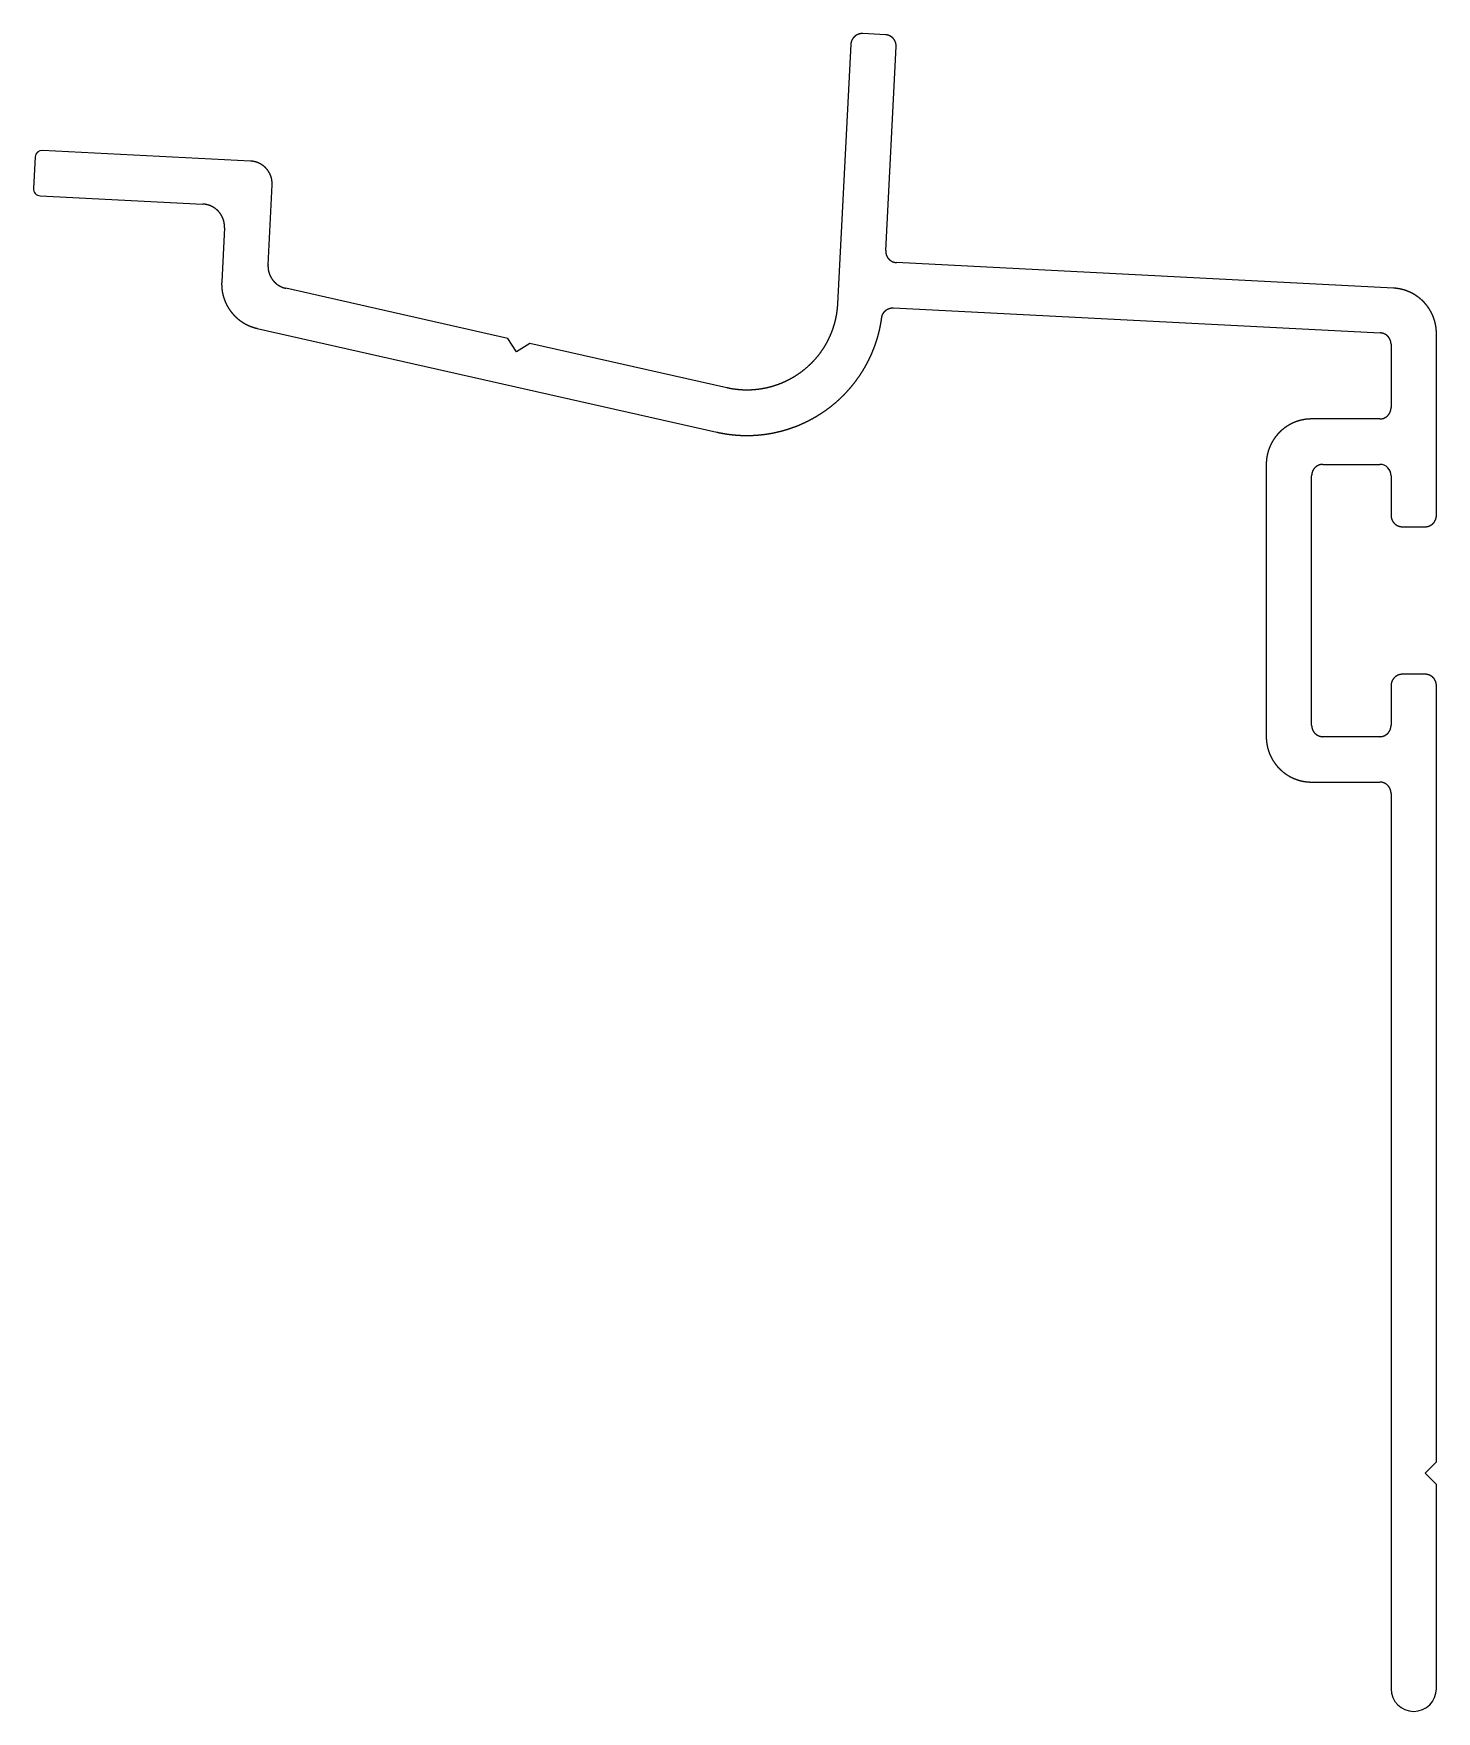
# Model space of a CAD drawing. Extents: x 684.6 to 746.4, y 447.5 to 521.4.
import ezdxf

# ---------------------------------------------------------------- set-up
doc = ezdxf.new("R2010")
doc.units = 0
doc.layers.get('0').update_dxf_attribs({"linetype": 'CONTINUOUS'})

msp = doc.modelspace()

# ---------------------------------------------------------------- linework, layer by layer
for p, q in [((722.11, 521.352), (721.112, 521.403)), ((720.587, 520.93), (719.997, 509.487)), ((722.121, 511.839), (722.584, 520.827)), ((694.136, 515.783), (684.956, 516.256)), ((684.641, 515.972), (684.569, 514.574)), ((694.901, 511.207), (695.083, 514.733)), ((684.854, 514.259), (692.035, 513.889)), ((692.983, 512.839), (692.861, 510.468)), ((744.496, 510.185), (722.595, 511.314)), ((705.468, 507.97), (695.68, 510.18)), ((722.469, 509.317), (743.919, 508.213)), ((694.417, 508.414), (714.681, 503.84)), ((705.845, 507.372), (705.468, 507.97)), ((746.393, 500.171), (746.393, 508.188)), ((706.443, 507.75), (705.845, 507.372)), ((715.122, 505.791), (706.443, 507.75)), ((744.393, 507.713), (744.393, 504.921)), ((743.893, 504.421), (740.893, 504.421)), ((738.893, 502.421), (738.893, 490.421)), ((741.393, 502.421), (743.893, 502.421)), ((740.893, 490.921), (740.893, 501.921)), ((744.393, 501.921), (744.393, 500.171)), ((744.893, 499.671), (745.893, 499.671)), ((745.893, 493.171), (744.893, 493.171)), ((744.393, 492.671), (744.393, 490.921)), ((746.393, 458.467), (746.393, 492.671)), ((743.893, 490.421), (741.393, 490.421)), ((740.893, 488.421), (743.893, 488.421)), ((744.393, 487.921), (744.393, 448.467)), ((745.893, 457.967), (746.393, 458.467)), ((746.393, 457.467), (745.893, 457.967)), ((746.393, 448.467), (746.393, 457.467))]:
    msp.add_line(p, q)
for points in [[(721.112, 521.403, 0), (721.108, 521.403, 0), (721.103, 521.403, 0), (721.099, 521.404, 0), (721.095, 521.404, 0), (721.091, 521.404, 0), (721.087, 521.404, 0), (721.083, 521.404, 0), (721.079, 521.404, 0), (721.075, 521.404, 0), (721.07, 521.404, 0), (721.066, 521.403, 0), (721.062, 521.403, 0), (721.058, 521.403, 0), (721.054, 521.403, 0), (721.05, 521.402, 0), (721.046, 521.402, 0), (721.042, 521.402, 0), (721.037, 521.401, 0), (721.033, 521.401, 0), (721.029, 521.4, 0), (721.025, 521.4, 0), (721.021, 521.399, 0), (721.017, 521.399, 0), (721.013, 521.398, 0), (721.009, 521.398, 0), (721.005, 521.397, 0), (721.001, 521.396, 0), (720.997, 521.395, 0), (720.993, 521.395, 0), (720.989, 521.394, 0), (720.985, 521.393, 0), (720.981, 521.392, 0), (720.977, 521.391, 0), (720.973, 521.39, 0), (720.969, 521.389, 0), (720.965, 521.388, 0), (720.961, 521.387, 0), (720.957, 521.386, 0), (720.953, 521.385, 0), (720.949, 521.384, 0), (720.945, 521.383, 0), (720.941, 521.382, 0), (720.937, 521.381, 0), (720.933, 521.379, 0), (720.929, 521.378, 0), (720.925, 521.377, 0), (720.921, 521.375, 0), (720.917, 521.374, 0), (720.914, 521.373, 0), (720.91, 521.371, 0), (720.906, 521.37, 0), (720.902, 521.368, 0), (720.898, 521.367, 0), (720.894, 521.365, 0), (720.891, 521.364, 0), (720.887, 521.362, 0), (720.883, 521.36, 0), (720.879, 521.359, 0), (720.876, 521.357, 0), (720.872, 521.355, 0), (720.868, 521.354, 0), (720.865, 521.352, 0), (720.861, 521.35, 0), (720.857, 521.348, 0), (720.854, 521.346, 0), (720.85, 521.344, 0), (720.846, 521.342, 0), (720.843, 521.34, 0), (720.839, 521.338, 0), (720.836, 521.336, 0), (720.832, 521.334, 0), (720.829, 521.332, 0), (720.825, 521.33, 0), (720.822, 521.328, 0), (720.818, 521.326, 0), (720.815, 521.324, 0), (720.811, 521.321, 0), (720.808, 521.319, 0), (720.804, 521.317, 0), (720.801, 521.314, 0), (720.798, 521.312, 0), (720.794, 521.31, 0), (720.791, 521.307, 0), (720.788, 521.305, 0), (720.784, 521.303, 0), (720.781, 521.3, 0), (720.778, 521.298, 0), (720.775, 521.295, 0), (720.772, 521.292, 0), (720.768, 521.29, 0), (720.765, 521.287, 0), (720.762, 521.285, 0), (720.759, 521.282, 0), (720.756, 521.279, 0), (720.753, 521.277, 0), (720.75, 521.274, 0), (720.747, 521.271, 0), (720.744, 521.268, 0), (720.741, 521.265, 0), (720.738, 521.263, 0), (720.735, 521.26, 0), (720.732, 521.257, 0), (720.729, 521.254, 0), (720.726, 521.251, 0), (720.723, 521.248, 0), (720.721, 521.245, 0), (720.718, 521.242, 0), (720.715, 521.239, 0), (720.712, 521.236, 0), (720.71, 521.233, 0), (720.707, 521.23, 0), (720.704, 521.227, 0), (720.702, 521.223, 0), (720.699, 521.22, 0), (720.697, 521.217, 0), (720.694, 521.214, 0), (720.692, 521.211, 0), (720.689, 521.207, 0), (720.687, 521.204, 0), (720.684, 521.201, 0), (720.682, 521.198, 0), (720.679, 521.194, 0), (720.677, 521.191, 0), (720.675, 521.187, 0), (720.672, 521.184, 0), (720.67, 521.181, 0), (720.668, 521.177, 0), (720.666, 521.174, 0), (720.663, 521.17, 0), (720.661, 521.167, 0), (720.659, 521.163, 0), (720.657, 521.16, 0), (720.655, 521.156, 0), (720.653, 521.153, 0), (720.651, 521.149, 0), (720.649, 521.146, 0), (720.647, 521.142, 0), (720.645, 521.138, 0), (720.643, 521.135, 0), (720.641, 521.131, 0), (720.639, 521.127, 0), (720.637, 521.124, 0), (720.636, 521.12, 0), (720.634, 521.116, 0), (720.632, 521.113, 0), (720.63, 521.109, 0), (720.629, 521.105, 0), (720.627, 521.101, 0), (720.626, 521.098, 0), (720.624, 521.094, 0), (720.622, 521.09, 0), (720.621, 521.086, 0), (720.619, 521.082, 0), (720.618, 521.078, 0), (720.616, 521.075, 0), (720.615, 521.071, 0), (720.614, 521.067, 0), (720.612, 521.063, 0), (720.611, 521.059, 0), (720.61, 521.055, 0), (720.609, 521.051, 0), (720.607, 521.047, 0), (720.606, 521.043, 0), (720.605, 521.039, 0), (720.604, 521.035, 0), (720.603, 521.031, 0), (720.602, 521.027, 0), (720.601, 521.023, 0), (720.6, 521.019, 0), (720.599, 521.015, 0), (720.598, 521.011, 0), (720.597, 521.007, 0), (720.596, 521.003, 0), (720.595, 520.999, 0), (720.595, 520.995, 0), (720.594, 520.991, 0), (720.593, 520.987, 0), (720.592, 520.983, 0), (720.592, 520.979, 0), (720.591, 520.975, 0), (720.591, 520.971, 0), (720.59, 520.967, 0), (720.59, 520.963, 0), (720.589, 520.958, 0), (720.589, 520.954, 0), (720.588, 520.95, 0), (720.588, 520.946, 0), (720.588, 520.942, 0), (720.587, 520.938, 0), (720.587, 520.934, 0), (720.587, 520.93, 0)], [(722.584, 520.827, 0), (722.584, 520.831, 0), (722.584, 520.835, 0), (722.585, 520.839, 0), (722.585, 520.843, 0), (722.585, 520.847, 0), (722.585, 520.851, 0), (722.585, 520.856, 0), (722.585, 520.86, 0), (722.585, 520.864, 0), (722.584, 520.868, 0), (722.584, 520.872, 0), (722.584, 520.876, 0), (722.584, 520.88, 0), (722.584, 520.885, 0), (722.583, 520.889, 0), (722.583, 520.893, 0), (722.583, 520.897, 0), (722.582, 520.901, 0), (722.582, 520.905, 0), (722.581, 520.909, 0), (722.581, 520.913, 0), (722.58, 520.917, 0), (722.58, 520.921, 0), (722.579, 520.925, 0), (722.579, 520.93, 0), (722.578, 520.934, 0), (722.577, 520.938, 0), (722.576, 520.942, 0), (722.576, 520.946, 0), (722.575, 520.95, 0), (722.574, 520.954, 0), (722.573, 520.958, 0), (722.572, 520.962, 0), (722.571, 520.966, 0), (722.57, 520.97, 0), (722.569, 520.974, 0), (722.568, 520.978, 0), (722.567, 520.982, 0), (722.566, 520.986, 0), (722.565, 520.99, 0), (722.564, 520.994, 0), (722.563, 520.998, 0), (722.562, 521.002, 0), (722.56, 521.005, 0), (722.559, 521.009, 0), (722.558, 521.013, 0), (722.556, 521.017, 0), (722.555, 521.021, 0), (722.554, 521.025, 0), (722.552, 521.029, 0), (722.551, 521.033, 0), (722.549, 521.036, 0), (722.548, 521.04, 0), (722.546, 521.044, 0), (722.545, 521.048, 0), (722.543, 521.051, 0), (722.541, 521.055, 0), (722.54, 521.059, 0), (722.538, 521.063, 0), (722.536, 521.066, 0), (722.534, 521.07, 0), (722.533, 521.074, 0), (722.531, 521.077, 0), (722.529, 521.081, 0), (722.527, 521.085, 0), (722.525, 521.088, 0), (722.523, 521.092, 0), (722.521, 521.096, 0), (722.519, 521.099, 0), (722.517, 521.103, 0), (722.515, 521.106, 0), (722.513, 521.11, 0), (722.511, 521.113, 0), (722.509, 521.117, 0), (722.507, 521.12, 0), (722.504, 521.124, 0), (722.502, 521.127, 0), (722.5, 521.131, 0), (722.498, 521.134, 0), (722.495, 521.137, 0), (722.493, 521.141, 0), (722.491, 521.144, 0), (722.488, 521.147, 0), (722.486, 521.151, 0), (722.483, 521.154, 0), (722.481, 521.157, 0), (722.478, 521.16, 0), (722.476, 521.164, 0), (722.473, 521.167, 0), (722.471, 521.17, 0), (722.468, 521.173, 0), (722.466, 521.176, 0), (722.463, 521.179, 0), (722.46, 521.183, 0), (722.457, 521.186, 0), (722.455, 521.189, 0), (722.452, 521.192, 0), (722.449, 521.195, 0), (722.446, 521.198, 0), (722.444, 521.201, 0), (722.441, 521.204, 0), (722.438, 521.206, 0), (722.435, 521.209, 0), (722.432, 521.212, 0), (722.429, 521.215, 0), (722.426, 521.218, 0), (722.423, 521.221, 0), (722.42, 521.223, 0), (722.417, 521.226, 0), (722.414, 521.229, 0), (722.411, 521.231, 0), (722.408, 521.234, 0), (722.404, 521.237, 0), (722.401, 521.239, 0), (722.398, 521.242, 0), (722.395, 521.244, 0), (722.392, 521.247, 0), (722.388, 521.249, 0), (722.385, 521.252, 0), (722.382, 521.254, 0), (722.378, 521.257, 0), (722.375, 521.259, 0), (722.372, 521.261, 0), (722.368, 521.264, 0), (722.365, 521.266, 0), (722.362, 521.268, 0), (722.358, 521.271, 0), (722.355, 521.273, 0), (722.351, 521.275, 0), (722.348, 521.277, 0), (722.344, 521.279, 0), (722.341, 521.281, 0), (722.337, 521.284, 0), (722.334, 521.286, 0), (722.33, 521.288, 0), (722.326, 521.29, 0), (722.323, 521.292, 0), (722.319, 521.293, 0), (722.316, 521.295, 0), (722.312, 521.297, 0), (722.308, 521.299, 0), (722.305, 521.301, 0), (722.301, 521.303, 0), (722.297, 521.305, 0), (722.293, 521.306, 0), (722.29, 521.308, 0), (722.286, 521.31, 0), (722.282, 521.311, 0), (722.278, 521.313, 0), (722.275, 521.314, 0), (722.271, 521.316, 0), (722.267, 521.318, 0), (722.263, 521.319, 0), (722.259, 521.32, 0), (722.255, 521.322, 0), (722.252, 521.323, 0), (722.248, 521.325, 0), (722.244, 521.326, 0), (722.24, 521.327, 0), (722.236, 521.329, 0), (722.232, 521.33, 0), (722.228, 521.331, 0), (722.224, 521.332, 0), (722.22, 521.333, 0), (722.216, 521.334, 0), (722.212, 521.336, 0), (722.208, 521.337, 0), (722.204, 521.338, 0), (722.2, 521.339, 0), (722.196, 521.34, 0), (722.192, 521.34, 0), (722.188, 521.341, 0), (722.184, 521.342, 0), (722.18, 521.343, 0), (722.176, 521.344, 0), (722.172, 521.345, 0), (722.168, 521.345, 0), (722.164, 521.346, 0), (722.16, 521.347, 0), (722.156, 521.347, 0), (722.152, 521.348, 0), (722.148, 521.348, 0), (722.143, 521.349, 0), (722.139, 521.349, 0), (722.135, 521.35, 0), (722.131, 521.35, 0), (722.127, 521.351, 0), (722.123, 521.351, 0), (722.119, 521.351, 0), (722.115, 521.351, 0), (722.11, 521.352, 0)], [(695.083, 514.733, 0), (695.083, 514.739, 0), (695.083, 514.746, 0), (695.084, 514.752, 0), (695.084, 514.758, 0), (695.084, 514.764, 0), (695.084, 514.77, 0), (695.084, 514.777, 0), (695.084, 514.783, 0), (695.084, 514.789, 0), (695.084, 514.795, 0), (695.084, 514.801, 0), (695.084, 514.807, 0), (695.084, 514.814, 0), (695.084, 514.82, 0), (695.083, 514.826, 0), (695.083, 514.832, 0), (695.083, 514.838, 0), (695.082, 514.844, 0), (695.082, 514.851, 0), (695.082, 514.857, 0), (695.081, 514.863, 0), (695.081, 514.869, 0), (695.08, 514.875, 0), (695.08, 514.881, 0), (695.079, 514.887, 0), (695.078, 514.894, 0), (695.078, 514.9, 0), (695.077, 514.906, 0), (695.076, 514.912, 0), (695.075, 514.918, 0), (695.074, 514.924, 0), (695.074, 514.93, 0), (695.073, 514.936, 0), (695.072, 514.942, 0), (695.071, 514.948, 0), (695.07, 514.954, 0), (695.069, 514.96, 0), (695.068, 514.966, 0), (695.066, 514.973, 0), (695.065, 514.979, 0), (695.064, 514.985, 0), (695.063, 514.991, 0), (695.061, 514.997, 0), (695.06, 515.003, 0), (695.059, 515.009, 0), (695.057, 515.015, 0), (695.056, 515.021, 0), (695.054, 515.026, 0), (695.053, 515.032, 0), (695.051, 515.038, 0), (695.05, 515.044, 0), (695.048, 515.05, 0), (695.047, 515.056, 0), (695.045, 515.062, 0), (695.043, 515.068, 0), (695.041, 515.074, 0), (695.04, 515.08, 0), (695.038, 515.086, 0), (695.036, 515.092, 0), (695.034, 515.097, 0), (695.032, 515.103, 0), (695.03, 515.109, 0), (695.028, 515.115, 0), (695.026, 515.121, 0), (695.024, 515.126, 0), (695.022, 515.132, 0), (695.02, 515.138, 0), (695.017, 515.144, 0), (695.015, 515.15, 0), (695.013, 515.155, 0), (695.011, 515.161, 0), (695.008, 515.167, 0), (695.006, 515.172, 0), (695.003, 515.178, 0), (695.001, 515.184, 0), (694.999, 515.189, 0), (694.996, 515.195, 0), (694.993, 515.201, 0), (694.991, 515.206, 0), (694.988, 515.212, 0), (694.986, 515.217, 0), (694.983, 515.223, 0), (694.98, 515.228, 0), (694.977, 515.234, 0), (694.975, 515.239, 0), (694.972, 515.245, 0), (694.969, 515.25, 0), (694.966, 515.256, 0), (694.963, 515.261, 0), (694.96, 515.267, 0), (694.957, 515.272, 0), (694.954, 515.277, 0), (694.951, 515.283, 0), (694.948, 515.288, 0), (694.945, 515.293, 0), (694.942, 515.299, 0), (694.939, 515.304, 0), (694.935, 515.309, 0), (694.932, 515.314, 0), (694.929, 515.32, 0), (694.926, 515.325, 0), (694.922, 515.33, 0), (694.919, 515.335, 0), (694.916, 515.34, 0), (694.912, 515.345, 0), (694.909, 515.35, 0), (694.905, 515.355, 0), (694.902, 515.361, 0), (694.898, 515.366, 0), (694.894, 515.371, 0), (694.891, 515.376, 0), (694.887, 515.38, 0), (694.884, 515.385, 0), (694.88, 515.39, 0), (694.876, 515.395, 0), (694.872, 515.4, 0), (694.869, 515.405, 0), (694.865, 515.41, 0), (694.861, 515.414, 0), (694.857, 515.419, 0), (694.853, 515.424, 0), (694.849, 515.429, 0), (694.845, 515.433, 0), (694.841, 515.438, 0), (694.837, 515.443, 0), (694.833, 515.447, 0), (694.829, 515.452, 0), (694.825, 515.456, 0), (694.821, 515.461, 0), (694.817, 515.465, 0), (694.812, 515.47, 0), (694.808, 515.474, 0), (694.804, 515.479, 0), (694.8, 515.483, 0), (694.795, 515.488, 0), (694.791, 515.492, 0), (694.787, 515.496, 0), (694.782, 515.501, 0), (694.778, 515.505, 0), (694.773, 515.509, 0), (694.769, 515.513, 0), (694.764, 515.517, 0), (694.76, 515.522, 0), (694.755, 515.526, 0), (694.751, 515.53, 0), (694.746, 515.534, 0), (694.742, 515.538, 0), (694.737, 515.542, 0), (694.732, 515.546, 0), (694.728, 515.55, 0), (694.723, 515.554, 0), (694.718, 515.558, 0), (694.713, 515.561, 0), (694.709, 515.565, 0), (694.704, 515.569, 0), (694.699, 515.573, 0), (694.694, 515.577, 0), (694.689, 515.58, 0), (694.684, 515.584, 0), (694.679, 515.588, 0), (694.674, 515.591, 0), (694.669, 515.595, 0), (694.664, 515.598, 0), (694.659, 515.602, 0), (694.654, 515.605, 0), (694.649, 515.609, 0), (694.644, 515.612, 0), (694.639, 515.616, 0), (694.634, 515.619, 0), (694.629, 515.623, 0), (694.624, 515.626, 0), (694.618, 515.629, 0), (694.613, 515.632, 0), (694.608, 515.636, 0), (694.603, 515.639, 0), (694.597, 515.642, 0), (694.592, 515.645, 0), (694.587, 515.648, 0), (694.581, 515.651, 0), (694.576, 515.654, 0), (694.571, 515.657, 0), (694.565, 515.66, 0), (694.56, 515.663, 0), (694.555, 515.666, 0), (694.549, 515.669, 0), (694.544, 515.672, 0), (694.538, 515.675, 0), (694.533, 515.677, 0), (694.527, 515.68, 0), (694.522, 515.683, 0), (694.516, 515.686, 0), (694.511, 515.688, 0), (694.505, 515.691, 0), (694.499, 515.693, 0), (694.494, 515.696, 0), (694.488, 515.698, 0), (694.482, 515.701, 0), (694.477, 515.703, 0), (694.471, 515.706, 0), (694.465, 515.708, 0), (694.46, 515.711, 0), (694.454, 515.713, 0), (694.448, 515.715, 0), (694.443, 515.717, 0), (694.437, 515.72, 0), (694.431, 515.722, 0), (694.425, 515.724, 0), (694.42, 515.726, 0), (694.414, 515.728, 0), (694.408, 515.73, 0), (694.402, 515.732, 0), (694.396, 515.734, 0), (694.39, 515.736, 0), (694.384, 515.738, 0), (694.379, 515.74, 0), (694.373, 515.741, 0), (694.367, 515.743, 0), (694.361, 515.745, 0), (694.355, 515.747, 0), (694.349, 515.748, 0), (694.343, 515.75, 0), (694.337, 515.752, 0), (694.331, 515.753, 0), (694.325, 515.755, 0), (694.319, 515.756, 0), (694.313, 515.758, 0), (694.307, 515.759, 0), (694.301, 515.76, 0), (694.295, 515.762, 0), (694.289, 515.763, 0), (694.283, 515.764, 0), (694.277, 515.766, 0), (694.271, 515.767, 0), (694.265, 515.768, 0), (694.259, 515.769, 0), (694.253, 515.77, 0), (694.246, 515.771, 0), (694.24, 515.772, 0), (694.234, 515.773, 0), (694.228, 515.774, 0), (694.222, 515.775, 0), (694.216, 515.776, 0), (694.21, 515.777, 0), (694.204, 515.777, 0), (694.197, 515.778, 0), (694.191, 515.779, 0), (694.185, 515.779, 0), (694.179, 515.78, 0), (694.173, 515.781, 0), (694.167, 515.781, 0), (694.16, 515.782, 0), (694.154, 515.782, 0), (694.148, 515.783, 0), (694.142, 515.783, 0), (694.136, 515.783, 0)], [(692.983, 512.839, 0), (692.983, 512.845, 0), (692.983, 512.851, 0), (692.983, 512.857, 0), (692.984, 512.863, 0), (692.984, 512.87, 0), (692.984, 512.876, 0), (692.984, 512.882, 0), (692.984, 512.888, 0), (692.984, 512.894, 0), (692.984, 512.901, 0), (692.984, 512.907, 0), (692.984, 512.913, 0), (692.984, 512.919, 0), (692.983, 512.925, 0), (692.983, 512.932, 0), (692.983, 512.938, 0), (692.983, 512.944, 0), (692.982, 512.95, 0), (692.982, 512.956, 0), (692.981, 512.962, 0), (692.981, 512.968, 0), (692.98, 512.975, 0), (692.98, 512.981, 0), (692.979, 512.987, 0), (692.979, 512.993, 0), (692.978, 512.999, 0), (692.977, 513.005, 0), (692.977, 513.011, 0), (692.976, 513.017, 0), (692.975, 513.023, 0), (692.974, 513.03, 0), (692.973, 513.036, 0), (692.972, 513.042, 0), (692.971, 513.048, 0), (692.97, 513.054, 0), (692.969, 513.06, 0), (692.968, 513.066, 0), (692.967, 513.072, 0), (692.966, 513.078, 0), (692.965, 513.084, 0), (692.964, 513.09, 0), (692.963, 513.096, 0), (692.961, 513.102, 0), (692.96, 513.108, 0), (692.959, 513.114, 0), (692.957, 513.12, 0), (692.956, 513.126, 0), (692.954, 513.132, 0), (692.953, 513.138, 0), (692.951, 513.144, 0), (692.95, 513.15, 0), (692.948, 513.156, 0), (692.946, 513.162, 0), (692.945, 513.168, 0), (692.943, 513.174, 0), (692.941, 513.179, 0), (692.939, 513.185, 0), (692.938, 513.191, 0), (692.936, 513.197, 0), (692.934, 513.203, 0), (692.932, 513.209, 0), (692.93, 513.215, 0), (692.928, 513.22, 0), (692.926, 513.226, 0), (692.924, 513.232, 0), (692.922, 513.238, 0), (692.919, 513.244, 0), (692.917, 513.249, 0), (692.915, 513.255, 0), (692.913, 513.261, 0), (692.91, 513.267, 0), (692.908, 513.272, 0), (692.906, 513.278, 0), (692.903, 513.284, 0), (692.901, 513.289, 0), (692.898, 513.295, 0), (692.896, 513.301, 0), (692.893, 513.306, 0), (692.891, 513.312, 0), (692.888, 513.317, 0), (692.885, 513.323, 0), (692.883, 513.328, 0), (692.88, 513.334, 0), (692.877, 513.339, 0), (692.874, 513.345, 0), (692.872, 513.35, 0), (692.869, 513.356, 0), (692.866, 513.361, 0), (692.863, 513.367, 0), (692.86, 513.372, 0), (692.857, 513.378, 0), (692.854, 513.383, 0), (692.851, 513.388, 0), (692.848, 513.394, 0), (692.845, 513.399, 0), (692.842, 513.404, 0), (692.838, 513.409, 0), (692.835, 513.415, 0), (692.832, 513.42, 0), (692.829, 513.425, 0), (692.825, 513.43, 0), (692.822, 513.435, 0), (692.819, 513.441, 0), (692.815, 513.446, 0), (692.812, 513.451, 0), (692.808, 513.456, 0), (692.805, 513.461, 0), (692.801, 513.466, 0), (692.798, 513.471, 0), (692.794, 513.476, 0), (692.791, 513.481, 0), (692.787, 513.486, 0), (692.783, 513.491, 0), (692.78, 513.496, 0), (692.776, 513.501, 0), (692.772, 513.506, 0), (692.768, 513.51, 0), (692.764, 513.515, 0), (692.761, 513.52, 0), (692.757, 513.525, 0), (692.753, 513.529, 0), (692.749, 513.534, 0), (692.745, 513.539, 0), (692.741, 513.544, 0), (692.737, 513.548, 0), (692.733, 513.553, 0), (692.729, 513.557, 0), (692.725, 513.562, 0), (692.721, 513.566, 0), (692.716, 513.571, 0), (692.712, 513.575, 0), (692.708, 513.58, 0), (692.704, 513.584, 0), (692.699, 513.589, 0), (692.695, 513.593, 0), (692.691, 513.597, 0), (692.686, 513.602, 0), (692.682, 513.606, 0), (692.678, 513.61, 0), (692.673, 513.615, 0), (692.669, 513.619, 0), (692.664, 513.623, 0), (692.66, 513.627, 0), (692.655, 513.631, 0), (692.651, 513.635, 0), (692.646, 513.639, 0), (692.641, 513.643, 0), (692.637, 513.647, 0), (692.632, 513.651, 0), (692.627, 513.655, 0), (692.623, 513.659, 0), (692.618, 513.663, 0), (692.613, 513.667, 0), (692.608, 513.671, 0), (692.603, 513.675, 0), (692.599, 513.678, 0), (692.594, 513.682, 0), (692.589, 513.686, 0), (692.584, 513.69, 0), (692.579, 513.693, 0), (692.574, 513.697, 0), (692.569, 513.7, 0), (692.564, 513.704, 0), (692.559, 513.707, 0), (692.554, 513.711, 0), (692.549, 513.714, 0), (692.544, 513.718, 0), (692.539, 513.721, 0), (692.534, 513.725, 0), (692.528, 513.728, 0), (692.523, 513.731, 0), (692.518, 513.735, 0), (692.513, 513.738, 0), (692.508, 513.741, 0), (692.502, 513.744, 0), (692.497, 513.748, 0), (692.492, 513.751, 0), (692.487, 513.754, 0), (692.481, 513.757, 0), (692.476, 513.76, 0), (692.471, 513.763, 0), (692.465, 513.766, 0), (692.46, 513.769, 0), (692.454, 513.772, 0), (692.449, 513.775, 0), (692.443, 513.777, 0), (692.438, 513.78, 0), (692.432, 513.783, 0), (692.427, 513.786, 0), (692.421, 513.788, 0), (692.416, 513.791, 0), (692.41, 513.794, 0), (692.405, 513.796, 0), (692.399, 513.799, 0), (692.394, 513.801, 0), (692.388, 513.804, 0), (692.382, 513.806, 0), (692.377, 513.809, 0), (692.371, 513.811, 0), (692.365, 513.814, 0), (692.36, 513.816, 0), (692.354, 513.818, 0), (692.348, 513.821, 0), (692.342, 513.823, 0), (692.337, 513.825, 0), (692.331, 513.827, 0), (692.325, 513.829, 0), (692.319, 513.831, 0), (692.313, 513.834, 0), (692.308, 513.836, 0), (692.302, 513.838, 0), (692.296, 513.84, 0), (692.29, 513.841, 0), (692.284, 513.843, 0), (692.278, 513.845, 0), (692.272, 513.847, 0), (692.267, 513.849, 0), (692.261, 513.851, 0), (692.255, 513.852, 0), (692.249, 513.854, 0), (692.243, 513.856, 0), (692.237, 513.857, 0), (692.231, 513.859, 0), (692.225, 513.86, 0), (692.219, 513.862, 0), (692.213, 513.863, 0), (692.207, 513.865, 0), (692.201, 513.866, 0), (692.195, 513.867, 0), (692.189, 513.869, 0), (692.183, 513.87, 0), (692.177, 513.871, 0), (692.171, 513.872, 0), (692.165, 513.873, 0), (692.158, 513.875, 0), (692.152, 513.876, 0), (692.146, 513.877, 0), (692.14, 513.878, 0), (692.134, 513.879, 0), (692.128, 513.88, 0), (692.122, 513.88, 0), (692.116, 513.881, 0), (692.11, 513.882, 0), (692.103, 513.883, 0), (692.097, 513.884, 0), (692.091, 513.884, 0), (692.085, 513.885, 0), (692.079, 513.886, 0), (692.073, 513.886, 0), (692.066, 513.887, 0), (692.06, 513.887, 0), (692.054, 513.888, 0), (692.048, 513.888, 0), (692.042, 513.888, 0), (692.035, 513.889, 0)], [(722.121, 511.839, 0), (722.121, 511.834, 0), (722.121, 511.83, 0), (722.121, 511.826, 0), (722.121, 511.822, 0), (722.121, 511.818, 0), (722.12, 511.814, 0), (722.121, 511.81, 0), (722.121, 511.805, 0), (722.121, 511.801, 0), (722.121, 511.797, 0), (722.121, 511.793, 0), (722.121, 511.789, 0), (722.121, 511.785, 0), (722.122, 511.781, 0), (722.122, 511.777, 0), (722.122, 511.772, 0), (722.123, 511.768, 0), (722.123, 511.764, 0), (722.123, 511.76, 0), (722.124, 511.756, 0), (722.124, 511.752, 0), (722.125, 511.748, 0), (722.125, 511.744, 0), (722.126, 511.74, 0), (722.127, 511.736, 0), (722.127, 511.732, 0), (722.128, 511.728, 0), (722.129, 511.723, 0), (722.13, 511.719, 0), (722.13, 511.715, 0), (722.131, 511.711, 0), (722.132, 511.707, 0), (722.133, 511.703, 0), (722.134, 511.699, 0), (722.135, 511.695, 0), (722.136, 511.691, 0), (722.137, 511.687, 0), (722.138, 511.683, 0), (722.139, 511.679, 0), (722.14, 511.675, 0), (722.141, 511.672, 0), (722.142, 511.668, 0), (722.144, 511.664, 0), (722.145, 511.66, 0), (722.146, 511.656, 0), (722.147, 511.652, 0), (722.149, 511.648, 0), (722.15, 511.644, 0), (722.152, 511.64, 0), (722.153, 511.637, 0), (722.154, 511.633, 0), (722.156, 511.629, 0), (722.157, 511.625, 0), (722.159, 511.621, 0), (722.161, 511.617, 0), (722.162, 511.614, 0), (722.164, 511.61, 0), (722.166, 511.606, 0), (722.167, 511.602, 0), (722.169, 511.599, 0), (722.171, 511.595, 0), (722.173, 511.591, 0), (722.174, 511.588, 0), (722.176, 511.584, 0), (722.178, 511.58, 0), (722.18, 511.577, 0), (722.182, 511.573, 0), (722.184, 511.57, 0), (722.186, 511.566, 0), (722.188, 511.562, 0), (722.19, 511.559, 0), (722.192, 511.555, 0), (722.194, 511.552, 0), (722.196, 511.548, 0), (722.199, 511.545, 0), (722.201, 511.541, 0), (722.203, 511.538, 0), (722.205, 511.535, 0), (722.207, 511.531, 0), (722.21, 511.528, 0), (722.212, 511.524, 0), (722.214, 511.521, 0), (722.217, 511.518, 0), (722.219, 511.515, 0), (722.222, 511.511, 0), (722.224, 511.508, 0), (722.227, 511.505, 0), (722.229, 511.502, 0), (722.232, 511.498, 0), (722.234, 511.495, 0), (722.237, 511.492, 0), (722.24, 511.489, 0), (722.242, 511.486, 0), (722.245, 511.483, 0), (722.248, 511.48, 0), (722.25, 511.477, 0), (722.253, 511.474, 0), (722.256, 511.471, 0), (722.259, 511.468, 0), (722.262, 511.465, 0), (722.265, 511.462, 0), (722.267, 511.459, 0), (722.27, 511.456, 0), (722.273, 511.453, 0), (722.276, 511.45, 0), (722.279, 511.447, 0), (722.282, 511.445, 0), (722.285, 511.442, 0), (722.288, 511.439, 0), (722.291, 511.437, 0), (722.295, 511.434, 0), (722.298, 511.431, 0), (722.301, 511.429, 0), (722.304, 511.426, 0), (722.307, 511.423, 0), (722.31, 511.421, 0), (722.314, 511.418, 0), (722.317, 511.416, 0), (722.32, 511.413, 0), (722.323, 511.411, 0), (722.327, 511.409, 0), (722.33, 511.406, 0), (722.333, 511.404, 0), (722.337, 511.401, 0), (722.34, 511.399, 0), (722.344, 511.397, 0), (722.347, 511.395, 0), (722.35, 511.392, 0), (722.354, 511.39, 0), (722.357, 511.388, 0), (722.361, 511.386, 0), (722.364, 511.384, 0), (722.368, 511.382, 0), (722.372, 511.38, 0), (722.375, 511.378, 0), (722.379, 511.376, 0), (722.382, 511.374, 0), (722.386, 511.372, 0), (722.39, 511.37, 0), (722.393, 511.368, 0), (722.397, 511.366, 0), (722.401, 511.364, 0), (722.404, 511.362, 0), (722.408, 511.361, 0), (722.412, 511.359, 0), (722.415, 511.357, 0), (722.419, 511.356, 0), (722.423, 511.354, 0), (722.427, 511.352, 0), (722.431, 511.351, 0), (722.434, 511.349, 0), (722.438, 511.348, 0), (722.442, 511.346, 0), (722.446, 511.345, 0), (722.45, 511.343, 0), (722.454, 511.342, 0), (722.457, 511.341, 0), (722.461, 511.339, 0), (722.465, 511.338, 0), (722.469, 511.337, 0), (722.473, 511.335, 0), (722.477, 511.334, 0), (722.481, 511.333, 0), (722.485, 511.332, 0), (722.489, 511.331, 0), (722.493, 511.33, 0), (722.497, 511.329, 0), (722.501, 511.328, 0), (722.505, 511.327, 0), (722.509, 511.326, 0), (722.513, 511.325, 0), (722.517, 511.324, 0), (722.521, 511.323, 0), (722.525, 511.322, 0), (722.529, 511.321, 0), (722.533, 511.321, 0), (722.537, 511.32, 0), (722.541, 511.319, 0), (722.545, 511.319, 0), (722.549, 511.318, 0), (722.554, 511.317, 0), (722.558, 511.317, 0), (722.562, 511.316, 0), (722.566, 511.316, 0), (722.57, 511.315, 0), (722.574, 511.315, 0), (722.578, 511.315, 0), (722.582, 511.314, 0), (722.586, 511.314, 0), (722.591, 511.314, 0), (722.595, 511.314, 0)], [(694.901, 511.207, 0), (694.901, 511.199, 0), (694.901, 511.192, 0), (694.9, 511.185, 0), (694.9, 511.177, 0), (694.9, 511.17, 0), (694.9, 511.162, 0), (694.9, 511.155, 0), (694.9, 511.148, 0), (694.9, 511.14, 0), (694.9, 511.133, 0), (694.9, 511.126, 0), (694.901, 511.118, 0), (694.901, 511.111, 0), (694.901, 511.104, 0), (694.902, 511.096, 0), (694.902, 511.089, 0), (694.903, 511.082, 0), (694.903, 511.074, 0), (694.904, 511.067, 0), (694.905, 511.06, 0), (694.905, 511.052, 0), (694.906, 511.045, 0), (694.907, 511.038, 0), (694.908, 511.03, 0), (694.909, 511.023, 0), (694.91, 511.016, 0), (694.911, 511.009, 0), (694.912, 511.001, 0), (694.913, 510.994, 0), (694.914, 510.987, 0), (694.916, 510.98, 0), (694.917, 510.973, 0), (694.918, 510.965, 0), (694.92, 510.958, 0), (694.921, 510.951, 0), (694.923, 510.944, 0), (694.924, 510.937, 0), (694.926, 510.93, 0), (694.928, 510.923, 0), (694.929, 510.915, 0), (694.931, 510.908, 0), (694.933, 510.901, 0), (694.935, 510.894, 0), (694.937, 510.887, 0), (694.939, 510.88, 0), (694.941, 510.873, 0), (694.943, 510.866, 0), (694.945, 510.859, 0), (694.947, 510.852, 0), (694.949, 510.845, 0), (694.952, 510.838, 0), (694.954, 510.831, 0), (694.956, 510.824, 0), (694.959, 510.818, 0), (694.961, 510.811, 0), (694.964, 510.804, 0), (694.966, 510.797, 0), (694.969, 510.79, 0), (694.972, 510.783, 0), (694.975, 510.777, 0), (694.977, 510.77, 0), (694.98, 510.763, 0), (694.983, 510.756, 0), (694.986, 510.75, 0), (694.989, 510.743, 0), (694.992, 510.736, 0), (694.995, 510.73, 0), (694.998, 510.723, 0), (695.001, 510.717, 0), (695.005, 510.71, 0), (695.008, 510.704, 0), (695.011, 510.697, 0), (695.015, 510.691, 0), (695.018, 510.684, 0), (695.021, 510.678, 0), (695.025, 510.671, 0), (695.029, 510.665, 0), (695.032, 510.658, 0), (695.036, 510.652, 0), (695.04, 510.646, 0), (695.043, 510.639, 0), (695.047, 510.633, 0), (695.051, 510.627, 0), (695.055, 510.621, 0), (695.059, 510.615, 0), (695.063, 510.608, 0), (695.067, 510.602, 0), (695.071, 510.596, 0), (695.075, 510.59, 0), (695.079, 510.584, 0), (695.083, 510.578, 0), (695.088, 510.572, 0), (695.092, 510.566, 0), (695.096, 510.56, 0), (695.101, 510.554, 0), (695.105, 510.548, 0), (695.11, 510.542, 0), (695.114, 510.537, 0), (695.119, 510.531, 0), (695.123, 510.525, 0), (695.128, 510.519, 0), (695.133, 510.514, 0), (695.138, 510.508, 0), (695.142, 510.503, 0), (695.147, 510.497, 0), (695.152, 510.492, 0), (695.157, 510.486, 0), (695.162, 510.481, 0), (695.167, 510.475, 0), (695.172, 510.47, 0), (695.177, 510.465, 0), (695.182, 510.459, 0), (695.187, 510.454, 0), (695.192, 510.449, 0), (695.197, 510.444, 0), (695.203, 510.439, 0), (695.208, 510.434, 0), (695.213, 510.429, 0), (695.219, 510.423, 0), (695.224, 510.419, 0), (695.229, 510.414, 0), (695.235, 510.409, 0), (695.24, 510.404, 0), (695.246, 510.399, 0), (695.251, 510.394, 0), (695.257, 510.39, 0), (695.263, 510.385, 0), (695.268, 510.38, 0), (695.274, 510.376, 0), (695.28, 510.371, 0), (695.285, 510.367, 0), (695.291, 510.362, 0), (695.297, 510.358, 0), (695.303, 510.353, 0), (695.309, 510.349, 0), (695.315, 510.345, 0), (695.321, 510.34, 0), (695.326, 510.336, 0), (695.332, 510.332, 0), (695.339, 510.328, 0), (695.345, 510.324, 0), (695.351, 510.32, 0), (695.357, 510.316, 0), (695.363, 510.312, 0), (695.369, 510.308, 0), (695.375, 510.304, 0), (695.382, 510.3, 0), (695.388, 510.297, 0), (695.394, 510.293, 0), (695.4, 510.289, 0), (695.407, 510.286, 0), (695.413, 510.282, 0), (695.42, 510.278, 0), (695.426, 510.275, 0), (695.432, 510.272, 0), (695.439, 510.268, 0), (695.445, 510.265, 0), (695.452, 510.261, 0), (695.458, 510.258, 0), (695.465, 510.255, 0), (695.472, 510.252, 0), (695.478, 510.249, 0), (695.485, 510.246, 0), (695.492, 510.243, 0), (695.498, 510.24, 0), (695.505, 510.237, 0), (695.512, 510.234, 0), (695.519, 510.231, 0), (695.525, 510.228, 0), (695.532, 510.226, 0), (695.539, 510.223, 0), (695.546, 510.22, 0), (695.553, 510.218, 0), (695.56, 510.215, 0), (695.566, 510.213, 0), (695.573, 510.21, 0), (695.58, 510.208, 0), (695.587, 510.205, 0), (695.594, 510.203, 0), (695.601, 510.201, 0), (695.608, 510.199, 0), (695.615, 510.197, 0), (695.622, 510.195, 0), (695.63, 510.193, 0), (695.637, 510.191, 0), (695.644, 510.189, 0), (695.651, 510.187, 0), (695.658, 510.185, 0), (695.665, 510.183, 0), (695.672, 510.182, 0), (695.68, 510.18, 0)], [(692.861, 510.468, 0), (692.86, 510.459, 0), (692.86, 510.451, 0), (692.859, 510.442, 0), (692.859, 510.433, 0), (692.859, 510.424, 0), (692.858, 510.415, 0), (692.858, 510.406, 0), (692.858, 510.398, 0), (692.858, 510.389, 0), (692.858, 510.38, 0), (692.858, 510.371, 0), (692.858, 510.362, 0), (692.858, 510.354, 0), (692.858, 510.345, 0), (692.858, 510.336, 0), (692.858, 510.327, 0), (692.858, 510.318, 0), (692.859, 510.31, 0), (692.859, 510.301, 0), (692.859, 510.292, 0), (692.859, 510.283, 0), (692.86, 510.275, 0), (692.86, 510.266, 0), (692.861, 510.257, 0), (692.861, 510.248, 0), (692.862, 510.24, 0), (692.862, 510.231, 0), (692.863, 510.222, 0), (692.864, 510.213, 0), (692.864, 510.205, 0), (692.865, 510.196, 0), (692.866, 510.187, 0), (692.866, 510.178, 0), (692.867, 510.17, 0), (692.868, 510.161, 0), (692.869, 510.152, 0), (692.87, 510.144, 0), (692.871, 510.135, 0), (692.872, 510.126, 0), (692.873, 510.118, 0), (692.874, 510.109, 0), (692.875, 510.1, 0), (692.877, 510.092, 0), (692.878, 510.083, 0), (692.879, 510.074, 0), (692.88, 510.066, 0), (692.882, 510.057, 0), (692.883, 510.048, 0), (692.884, 510.04, 0), (692.886, 510.031, 0), (692.887, 510.022, 0), (692.889, 510.014, 0), (692.89, 510.005, 0), (692.892, 509.997, 0), (692.894, 509.988, 0), (692.895, 509.979, 0), (692.897, 509.971, 0), (692.899, 509.962, 0), (692.901, 509.954, 0), (692.902, 509.945, 0), (692.904, 509.937, 0), (692.906, 509.928, 0), (692.908, 509.919, 0), (692.91, 509.911, 0), (692.912, 509.902, 0), (692.914, 509.894, 0), (692.916, 509.885, 0), (692.918, 509.877, 0), (692.921, 509.868, 0), (692.923, 509.86, 0), (692.925, 509.851, 0), (692.927, 509.843, 0), (692.93, 509.834, 0), (692.932, 509.826, 0), (692.934, 509.817, 0), (692.937, 509.809, 0), (692.939, 509.8, 0), (692.942, 509.792, 0), (692.944, 509.783, 0), (692.947, 509.775, 0), (692.95, 509.766, 0), (692.952, 509.758, 0), (692.955, 509.75, 0), (692.958, 509.741, 0), (692.961, 509.733, 0), (692.963, 509.725, 0), (692.966, 509.716, 0), (692.969, 509.708, 0), (692.972, 509.7, 0), (692.975, 509.691, 0), (692.978, 509.683, 0), (692.981, 509.675, 0), (692.984, 509.666, 0), (692.987, 509.658, 0), (692.99, 509.65, 0), (692.993, 509.642, 0), (692.997, 509.634, 0), (693, 509.625, 0), (693.003, 509.617, 0), (693.006, 509.609, 0), (693.01, 509.601, 0), (693.013, 509.593, 0), (693.016, 509.585, 0), (693.02, 509.577, 0), (693.023, 509.569, 0), (693.027, 509.561, 0), (693.03, 509.553, 0), (693.034, 509.545, 0), (693.038, 509.537, 0), (693.041, 509.529, 0), (693.045, 509.521, 0), (693.049, 509.513, 0), (693.052, 509.505, 0), (693.056, 509.497, 0), (693.06, 509.489, 0), (693.064, 509.481, 0), (693.068, 509.473, 0), (693.072, 509.466, 0), (693.076, 509.458, 0), (693.079, 509.45, 0), (693.084, 509.442, 0), (693.088, 509.435, 0), (693.092, 509.427, 0), (693.096, 509.419, 0), (693.1, 509.411, 0), (693.104, 509.404, 0), (693.108, 509.396, 0), (693.113, 509.388, 0), (693.117, 509.381, 0), (693.121, 509.373, 0), (693.126, 509.366, 0), (693.13, 509.358, 0), (693.134, 509.35, 0), (693.139, 509.343, 0), (693.143, 509.335, 0), (693.148, 509.328, 0), (693.152, 509.32, 0), (693.157, 509.313, 0), (693.162, 509.306, 0), (693.166, 509.298, 0), (693.171, 509.291, 0), (693.176, 509.283, 0), (693.181, 509.276, 0), (693.185, 509.269, 0), (693.19, 509.261, 0), (693.195, 509.254, 0), (693.2, 509.247, 0), (693.205, 509.239, 0), (693.21, 509.232, 0), (693.215, 509.225, 0), (693.22, 509.218, 0), (693.225, 509.211, 0), (693.23, 509.203, 0), (693.235, 509.196, 0), (693.24, 509.189, 0), (693.246, 509.182, 0), (693.251, 509.175, 0), (693.256, 509.168, 0), (693.261, 509.161, 0), (693.267, 509.154, 0), (693.272, 509.147, 0), (693.277, 509.14, 0), (693.283, 509.133, 0), (693.288, 509.126, 0), (693.294, 509.119, 0), (693.299, 509.112, 0), (693.305, 509.105, 0), (693.31, 509.098, 0), (693.316, 509.092, 0), (693.322, 509.085, 0), (693.327, 509.078, 0), (693.333, 509.071, 0), (693.339, 509.065, 0), (693.344, 509.058, 0), (693.35, 509.051, 0), (693.356, 509.045, 0), (693.362, 509.038, 0), (693.368, 509.032, 0), (693.373, 509.025, 0), (693.379, 509.019, 0), (693.385, 509.012, 0), (693.391, 509.006, 0), (693.397, 508.999, 0), (693.403, 508.993, 0), (693.409, 508.986, 0), (693.415, 508.98, 0), (693.421, 508.974, 0), (693.427, 508.968, 0), (693.434, 508.961, 0), (693.44, 508.955, 0), (693.446, 508.949, 0), (693.452, 508.943, 0), (693.458, 508.937, 0), (693.465, 508.93, 0), (693.471, 508.924, 0), (693.477, 508.918, 0), (693.484, 508.912, 0), (693.49, 508.906, 0), (693.496, 508.9, 0), (693.503, 508.894, 0), (693.509, 508.888, 0), (693.516, 508.883, 0), (693.522, 508.877, 0), (693.529, 508.871, 0), (693.535, 508.865, 0), (693.542, 508.859, 0), (693.549, 508.853, 0), (693.555, 508.848, 0), (693.562, 508.842, 0), (693.569, 508.836, 0), (693.575, 508.831, 0), (693.582, 508.825, 0), (693.589, 508.82, 0), (693.596, 508.814, 0), (693.602, 508.809, 0), (693.609, 508.803, 0), (693.616, 508.798, 0), (693.623, 508.792, 0), (693.63, 508.787, 0), (693.637, 508.781, 0), (693.644, 508.776, 0), (693.651, 508.771, 0), (693.658, 508.765, 0), (693.665, 508.76, 0), (693.672, 508.755, 0), (693.679, 508.75, 0), (693.686, 508.745, 0), (693.693, 508.74, 0), (693.7, 508.734, 0), (693.707, 508.729, 0), (693.715, 508.724, 0), (693.722, 508.719, 0), (693.729, 508.714, 0), (693.736, 508.709, 0), (693.744, 508.704, 0), (693.751, 508.7, 0), (693.758, 508.695, 0), (693.766, 508.69, 0), (693.773, 508.685, 0), (693.781, 508.68, 0), (693.788, 508.676, 0), (693.795, 508.671, 0), (693.803, 508.666, 0), (693.81, 508.662, 0), (693.818, 508.657, 0), (693.825, 508.653, 0), (693.833, 508.648, 0), (693.84, 508.644, 0), (693.848, 508.639, 0), (693.856, 508.635, 0), (693.863, 508.63, 0), (693.871, 508.626, 0), (693.878, 508.622, 0), (693.886, 508.617, 0), (693.894, 508.613, 0), (693.901, 508.609, 0), (693.909, 508.605, 0), (693.917, 508.601, 0), (693.925, 508.596, 0), (693.932, 508.592, 0), (693.94, 508.588, 0), (693.948, 508.584, 0), (693.956, 508.58, 0), (693.964, 508.576, 0), (693.971, 508.572, 0), (693.979, 508.569, 0), (693.987, 508.565, 0), (693.995, 508.561, 0), (694.003, 508.557, 0), (694.011, 508.553, 0), (694.019, 508.55, 0), (694.027, 508.546, 0), (694.035, 508.543, 0), (694.043, 508.539, 0), (694.051, 508.535, 0), (694.059, 508.532, 0), (694.067, 508.528, 0), (694.075, 508.525, 0), (694.083, 508.522, 0), (694.091, 508.518, 0), (694.099, 508.515, 0), (694.107, 508.512, 0), (694.115, 508.508, 0), (694.123, 508.505, 0), (694.132, 508.502, 0), (694.14, 508.499, 0), (694.148, 508.496, 0), (694.156, 508.492, 0), (694.164, 508.489, 0), (694.173, 508.486, 0), (694.181, 508.483, 0), (694.189, 508.48, 0), (694.197, 508.478, 0), (694.206, 508.475, 0), (694.214, 508.472, 0), (694.222, 508.469, 0), (694.231, 508.466, 0), (694.239, 508.463, 0), (694.247, 508.461, 0), (694.256, 508.458, 0), (694.264, 508.456, 0), (694.272, 508.453, 0), (694.281, 508.45, 0), (694.289, 508.448, 0), (694.298, 508.445, 0), (694.306, 508.443, 0), (694.315, 508.441, 0), (694.323, 508.438, 0), (694.332, 508.436, 0), (694.34, 508.434, 0), (694.349, 508.431, 0), (694.357, 508.429, 0), (694.366, 508.427, 0), (694.374, 508.425, 0), (694.383, 508.423, 0), (694.392, 508.42, 0), (694.4, 508.418, 0), (694.409, 508.416, 0), (694.417, 508.414, 0)], [(746.393, 508.188, 0), (746.393, 508.194, 0), (746.393, 508.2, 0), (746.393, 508.206, 0), (746.393, 508.212, 0), (746.393, 508.218, 0), (746.393, 508.224, 0), (746.392, 508.23, 0), (746.392, 508.236, 0), (746.392, 508.242, 0), (746.392, 508.248, 0), (746.392, 508.254, 0), (746.392, 508.26, 0), (746.391, 508.266, 0), (746.391, 508.272, 0), (746.391, 508.278, 0), (746.391, 508.284, 0), (746.39, 508.29, 0), (746.39, 508.296, 0), (746.39, 508.302, 0), (746.389, 508.308, 0), (746.389, 508.313, 0), (746.389, 508.319, 0), (746.388, 508.325, 0), (746.388, 508.331, 0), (746.387, 508.337, 0), (746.387, 508.343, 0), (746.386, 508.349, 0), (746.386, 508.355, 0), (746.385, 508.361, 0), (746.385, 508.367, 0), (746.384, 508.373, 0), (746.384, 508.379, 0), (746.383, 508.384, 0), (746.383, 508.39, 0), (746.382, 508.396, 0), (746.381, 508.402, 0), (746.381, 508.408, 0), (746.38, 508.414, 0), (746.379, 508.42, 0), (746.379, 508.426, 0), (746.378, 508.432, 0), (746.377, 508.437, 0), (746.377, 508.443, 0), (746.376, 508.449, 0), (746.375, 508.455, 0), (746.374, 508.461, 0), (746.373, 508.467, 0), (746.373, 508.473, 0), (746.372, 508.478, 0), (746.371, 508.484, 0), (746.37, 508.49, 0), (746.369, 508.496, 0), (746.368, 508.502, 0), (746.367, 508.508, 0), (746.366, 508.514, 0), (746.365, 508.519, 0), (746.364, 508.525, 0), (746.363, 508.531, 0), (746.362, 508.537, 0), (746.361, 508.543, 0), (746.36, 508.548, 0), (746.359, 508.554, 0), (746.358, 508.56, 0), (746.357, 508.566, 0), (746.356, 508.572, 0), (746.355, 508.578, 0), (746.353, 508.583, 0), (746.352, 508.589, 0), (746.351, 508.595, 0), (746.35, 508.601, 0), (746.349, 508.607, 0), (746.347, 508.612, 0), (746.346, 508.618, 0), (746.345, 508.624, 0), (746.344, 508.63, 0), (746.342, 508.636, 0), (746.341, 508.641, 0), (746.34, 508.647, 0), (746.338, 508.653, 0), (746.337, 508.659, 0), (746.335, 508.664, 0), (746.334, 508.67, 0), (746.332, 508.676, 0), (746.331, 508.682, 0), (746.33, 508.687, 0), (746.328, 508.693, 0), (746.327, 508.699, 0), (746.325, 508.705, 0), (746.323, 508.711, 0), (746.322, 508.716, 0), (746.32, 508.722, 0), (746.319, 508.728, 0), (746.317, 508.733, 0), (746.315, 508.739, 0), (746.314, 508.745, 0), (746.312, 508.751, 0), (746.31, 508.756, 0), (746.309, 508.762, 0), (746.307, 508.768, 0), (746.305, 508.773, 0), (746.304, 508.779, 0), (746.302, 508.785, 0), (746.3, 508.791, 0), (746.298, 508.796, 0), (746.296, 508.802, 0), (746.295, 508.808, 0), (746.293, 508.813, 0), (746.291, 508.819, 0), (746.289, 508.825, 0), (746.287, 508.83, 0), (746.285, 508.836, 0), (746.283, 508.842, 0), (746.281, 508.847, 0), (746.279, 508.853, 0), (746.277, 508.858, 0), (746.275, 508.864, 0), (746.273, 508.87, 0), (746.271, 508.875, 0), (746.269, 508.881, 0), (746.267, 508.886, 0), (746.265, 508.892, 0), (746.263, 508.898, 0), (746.261, 508.903, 0), (746.259, 508.909, 0), (746.256, 508.914, 0), (746.254, 508.92, 0), (746.252, 508.925, 0), (746.25, 508.931, 0), (746.248, 508.937, 0), (746.245, 508.942, 0), (746.243, 508.948, 0), (746.241, 508.953, 0), (746.239, 508.959, 0), (746.236, 508.964, 0), (746.234, 508.97, 0), (746.232, 508.975, 0), (746.229, 508.98, 0), (746.227, 508.986, 0), (746.225, 508.991, 0), (746.222, 508.997, 0), (746.22, 509.002, 0), (746.217, 509.008, 0), (746.215, 509.013, 0), (746.212, 509.018, 0), (746.21, 509.024, 0), (746.207, 509.029, 0), (746.205, 509.035, 0), (746.202, 509.04, 0), (746.2, 509.045, 0), (746.197, 509.051, 0), (746.195, 509.056, 0), (746.192, 509.061, 0), (746.19, 509.067, 0), (746.187, 509.072, 0), (746.184, 509.077, 0), (746.182, 509.083, 0), (746.179, 509.088, 0), (746.176, 509.093, 0), (746.174, 509.098, 0), (746.171, 509.104, 0), (746.168, 509.109, 0), (746.166, 509.114, 0), (746.163, 509.119, 0), (746.16, 509.125, 0), (746.157, 509.13, 0), (746.155, 509.135, 0), (746.152, 509.14, 0), (746.149, 509.145, 0), (746.146, 509.151, 0), (746.143, 509.156, 0), (746.14, 509.161, 0), (746.137, 509.166, 0), (746.135, 509.171, 0), (746.132, 509.176, 0), (746.129, 509.182, 0), (746.126, 509.187, 0), (746.123, 509.192, 0), (746.12, 509.197, 0), (746.117, 509.202, 0), (746.114, 509.207, 0), (746.111, 509.212, 0), (746.108, 509.217, 0), (746.105, 509.222, 0), (746.102, 509.227, 0), (746.099, 509.233, 0), (746.095, 509.238, 0), (746.092, 509.243, 0), (746.089, 509.248, 0), (746.086, 509.253, 0), (746.083, 509.258, 0), (746.08, 509.263, 0), (746.077, 509.268, 0), (746.073, 509.273, 0), (746.07, 509.278, 0), (746.067, 509.283, 0), (746.064, 509.288, 0), (746.06, 509.293, 0), (746.057, 509.297, 0), (746.054, 509.302, 0), (746.05, 509.307, 0), (746.047, 509.312, 0), (746.044, 509.317, 0), (746.04, 509.322, 0), (746.037, 509.327, 0), (746.034, 509.332, 0), (746.03, 509.337, 0), (746.027, 509.342, 0), (746.023, 509.346, 0), (746.02, 509.351, 0), (746.016, 509.356, 0), (746.013, 509.361, 0), (746.009, 509.366, 0), (746.006, 509.371, 0), (746.002, 509.375, 0), (745.999, 509.38, 0), (745.995, 509.385, 0), (745.992, 509.39, 0), (745.988, 509.395, 0), (745.984, 509.399, 0), (745.981, 509.404, 0), (745.977, 509.409, 0), (745.973, 509.414, 0), (745.97, 509.418, 0), (745.966, 509.423, 0), (745.962, 509.428, 0), (745.959, 509.432, 0), (745.955, 509.437, 0), (745.951, 509.442, 0), (745.948, 509.446, 0), (745.944, 509.451, 0), (745.94, 509.456, 0), (745.936, 509.46, 0), (745.932, 509.465, 0), (745.929, 509.469, 0), (745.925, 509.474, 0), (745.921, 509.479, 0), (745.917, 509.483, 0), (745.913, 509.488, 0), (745.909, 509.492, 0), (745.905, 509.497, 0), (745.901, 509.501, 0), (745.898, 509.506, 0), (745.894, 509.51, 0), (745.89, 509.515, 0), (745.886, 509.519, 0), (745.882, 509.524, 0), (745.878, 509.528, 0), (745.874, 509.532, 0), (745.87, 509.537, 0), (745.866, 509.541, 0), (745.862, 509.546, 0), (745.858, 509.55, 0), (745.854, 509.554, 0), (745.85, 509.559, 0), (745.845, 509.563, 0), (745.841, 509.567, 0), (745.837, 509.571, 0), (745.833, 509.576, 0), (745.829, 509.58, 0), (745.825, 509.584, 0), (745.821, 509.589, 0), (745.817, 509.593, 0), (745.812, 509.597, 0), (745.808, 509.601, 0), (745.804, 509.605, 0), (745.8, 509.61, 0), (745.796, 509.614, 0), (745.791, 509.618, 0), (745.787, 509.622, 0), (745.783, 509.626, 0), (745.779, 509.63, 0), (745.774, 509.634, 0), (745.77, 509.638, 0), (745.766, 509.642, 0), (745.762, 509.647, 0), (745.757, 509.651, 0), (745.753, 509.655, 0), (745.749, 509.659, 0), (745.744, 509.663, 0), (745.74, 509.667, 0), (745.735, 509.671, 0), (745.731, 509.675, 0), (745.727, 509.678, 0), (745.722, 509.682, 0), (745.718, 509.686, 0), (745.713, 509.69, 0), (745.709, 509.694, 0), (745.705, 509.698, 0), (745.7, 509.702, 0), (745.696, 509.706, 0), (745.691, 509.71, 0), (745.687, 509.713, 0), (745.682, 509.717, 0), (745.678, 509.721, 0), (745.673, 509.725, 0), (745.668, 509.729, 0), (745.664, 509.732, 0), (745.659, 509.736, 0), (745.655, 509.74, 0), (745.65, 509.744, 0), (745.645, 509.747, 0), (745.641, 509.751, 0), (745.636, 509.755, 0), (745.632, 509.758, 0), (745.627, 509.762, 0), (745.622, 509.766, 0), (745.618, 509.769, 0), (745.613, 509.773, 0), (745.608, 509.777, 0), (745.603, 509.78, 0), (745.599, 509.784, 0), (745.594, 509.787, 0), (745.589, 509.791, 0), (745.584, 509.794, 0), (745.58, 509.798, 0), (745.575, 509.801, 0), (745.57, 509.805, 0), (745.565, 509.808, 0), (745.56, 509.812, 0), (745.556, 509.815, 0), (745.551, 509.819, 0), (745.546, 509.822, 0), (745.541, 509.826, 0), (745.536, 509.829, 0), (745.531, 509.833, 0), (745.526, 509.836, 0), (745.521, 509.839, 0), (745.517, 509.843, 0), (745.512, 509.846, 0), (745.507, 509.849, 0), (745.502, 509.853, 0), (745.497, 509.856, 0), (745.492, 509.859, 0), (745.487, 509.862, 0), (745.482, 509.866, 0), (745.477, 509.869, 0), (745.472, 509.872, 0), (745.467, 509.875, 0), (745.462, 509.879, 0), (745.457, 509.882, 0), (745.452, 509.885, 0), (745.446, 509.888, 0), (745.441, 509.891, 0), (745.436, 509.894, 0), (745.431, 509.897, 0), (745.426, 509.901, 0), (745.421, 509.904, 0), (745.416, 509.907, 0), (745.411, 509.91, 0), (745.406, 509.913, 0), (745.4, 509.916, 0), (745.395, 509.919, 0), (745.39, 509.922, 0), (745.385, 509.925, 0), (745.38, 509.928, 0), (745.375, 509.931, 0), (745.369, 509.934, 0), (745.364, 509.936, 0), (745.359, 509.939, 0), (745.354, 509.942, 0), (745.348, 509.945, 0), (745.343, 509.948, 0), (745.338, 509.951, 0), (745.333, 509.954, 0), (745.327, 509.956, 0), (745.322, 509.959, 0), (745.317, 509.962, 0), (745.312, 509.965, 0), (745.306, 509.967, 0), (745.301, 509.97, 0), (745.296, 509.973, 0), (745.29, 509.975, 0), (745.285, 509.978, 0), (745.28, 509.981, 0), (745.274, 509.983, 0), (745.269, 509.986, 0), (745.264, 509.989, 0), (745.258, 509.991, 0), (745.253, 509.994, 0), (745.248, 509.996, 0), (745.242, 509.999, 0), (745.237, 510.001, 0), (745.232, 510.004, 0), (745.226, 510.006, 0), (745.221, 510.009, 0), (745.215, 510.011, 0), (745.21, 510.014, 0), (745.205, 510.016, 0), (745.199, 510.018, 0), (745.194, 510.021, 0), (745.188, 510.023, 0), (745.183, 510.025, 0), (745.178, 510.028, 0), (745.172, 510.03, 0), (745.167, 510.032, 0), (745.161, 510.035, 0), (745.156, 510.037, 0), (745.15, 510.039, 0), (745.145, 510.041, 0), (745.139, 510.044, 0), (745.134, 510.046, 0), (745.128, 510.048, 0), (745.123, 510.05, 0), (745.117, 510.052, 0), (745.112, 510.055, 0), (745.106, 510.057, 0), (745.101, 510.059, 0), (745.095, 510.061, 0), (745.089, 510.063, 0), (745.084, 510.065, 0), (745.078, 510.067, 0), (745.073, 510.069, 0), (745.067, 510.071, 0), (745.062, 510.073, 0), (745.056, 510.075, 0), (745.05, 510.077, 0), (745.045, 510.079, 0), (745.039, 510.081, 0), (745.033, 510.083, 0), (745.028, 510.085, 0), (745.022, 510.086, 0), (745.017, 510.088, 0), (745.011, 510.09, 0), (745.005, 510.092, 0), (745, 510.094, 0), (744.994, 510.096, 0), (744.988, 510.097, 0), (744.983, 510.099, 0), (744.977, 510.101, 0), (744.971, 510.103, 0), (744.965, 510.104, 0), (744.96, 510.106, 0), (744.954, 510.108, 0), (744.948, 510.109, 0), (744.943, 510.111, 0), (744.937, 510.113, 0), (744.931, 510.114, 0), (744.925, 510.116, 0), (744.92, 510.117, 0), (744.914, 510.119, 0), (744.908, 510.121, 0), (744.902, 510.122, 0), (744.897, 510.124, 0), (744.891, 510.125, 0), (744.885, 510.127, 0), (744.879, 510.128, 0), (744.874, 510.129, 0), (744.868, 510.131, 0), (744.862, 510.132, 0), (744.856, 510.134, 0), (744.85, 510.135, 0), (744.845, 510.136, 0), (744.839, 510.138, 0), (744.833, 510.139, 0), (744.827, 510.14, 0), (744.821, 510.142, 0), (744.816, 510.143, 0), (744.81, 510.144, 0), (744.804, 510.145, 0), (744.798, 510.147, 0), (744.792, 510.148, 0), (744.786, 510.149, 0), (744.78, 510.15, 0), (744.775, 510.151, 0), (744.769, 510.152, 0), (744.763, 510.154, 0), (744.757, 510.155, 0), (744.751, 510.156, 0), (744.745, 510.157, 0), (744.739, 510.158, 0), (744.734, 510.159, 0), (744.728, 510.16, 0), (744.722, 510.161, 0), (744.716, 510.162, 0), (744.71, 510.163, 0), (744.704, 510.164, 0), (744.698, 510.165, 0), (744.692, 510.166, 0), (744.686, 510.166, 0), (744.68, 510.167, 0), (744.675, 510.168, 0), (744.669, 510.169, 0), (744.663, 510.17, 0), (744.657, 510.171, 0), (744.651, 510.171, 0), (744.645, 510.172, 0), (744.639, 510.173, 0), (744.633, 510.174, 0), (744.627, 510.174, 0), (744.621, 510.175, 0), (744.615, 510.176, 0), (744.609, 510.176, 0), (744.603, 510.177, 0), (744.597, 510.178, 0), (744.591, 510.178, 0), (744.585, 510.179, 0), (744.579, 510.179, 0), (744.574, 510.18, 0), (744.568, 510.18, 0), (744.562, 510.181, 0), (744.556, 510.181, 0), (744.55, 510.182, 0), (744.544, 510.182, 0), (744.538, 510.183, 0), (744.532, 510.183, 0), (744.526, 510.184, 0), (744.52, 510.184, 0), (744.514, 510.184, 0), (744.508, 510.185, 0), (744.502, 510.185, 0), (744.496, 510.185, 0)], [(719.997, 509.487, 0), (719.997, 509.475, 0), (719.996, 509.463, 0), (719.995, 509.45, 0), (719.995, 509.438, 0), (719.994, 509.426, 0), (719.993, 509.414, 0), (719.992, 509.402, 0), (719.991, 509.39, 0), (719.99, 509.377, 0), (719.989, 509.365, 0), (719.988, 509.353, 0), (719.987, 509.341, 0), (719.986, 509.329, 0), (719.985, 509.317, 0), (719.984, 509.305, 0), (719.983, 509.293, 0), (719.981, 509.281, 0), (719.98, 509.269, 0), (719.979, 509.256, 0), (719.978, 509.244, 0), (719.976, 509.232, 0), (719.975, 509.22, 0), (719.973, 509.208, 0), (719.972, 509.196, 0), (719.97, 509.184, 0), (719.969, 509.172, 0), (719.967, 509.16, 0), (719.966, 509.148, 0), (719.964, 509.136, 0), (719.962, 509.124, 0), (719.96, 509.112, 0), (719.959, 509.1, 0), (719.957, 509.089, 0), (719.955, 509.077, 0), (719.953, 509.065, 0), (719.951, 509.053, 0), (719.949, 509.041, 0), (719.947, 509.029, 0), (719.945, 509.017, 0), (719.943, 509.005, 0), (719.941, 508.993, 0), (719.939, 508.981, 0), (719.937, 508.969, 0), (719.935, 508.958, 0), (719.932, 508.946, 0), (719.93, 508.934, 0), (719.928, 508.922, 0), (719.925, 508.91, 0), (719.923, 508.898, 0), (719.921, 508.887, 0), (719.918, 508.875, 0), (719.916, 508.863, 0), (719.913, 508.851, 0), (719.911, 508.839, 0), (719.908, 508.828, 0), (719.905, 508.816, 0), (719.903, 508.804, 0), (719.9, 508.792, 0), (719.897, 508.781, 0), (719.895, 508.769, 0), (719.892, 508.757, 0), (719.889, 508.746, 0), (719.886, 508.734, 0), (719.883, 508.722, 0), (719.88, 508.71, 0), (719.877, 508.699, 0), (719.874, 508.687, 0), (719.871, 508.675, 0), (719.868, 508.664, 0), (719.865, 508.652, 0), (719.862, 508.64, 0), (719.859, 508.629, 0), (719.855, 508.617, 0), (719.852, 508.606, 0), (719.849, 508.594, 0), (719.845, 508.582, 0), (719.842, 508.571, 0), (719.839, 508.559, 0), (719.835, 508.548, 0), (719.832, 508.536, 0), (719.828, 508.524, 0), (719.825, 508.513, 0), (719.821, 508.501, 0), (719.817, 508.49, 0), (719.814, 508.478, 0), (719.81, 508.467, 0), (719.806, 508.455, 0), (719.802, 508.443, 0), (719.799, 508.432, 0), (719.795, 508.42, 0), (719.791, 508.409, 0), (719.787, 508.397, 0), (719.783, 508.386, 0), (719.779, 508.374, 0), (719.775, 508.363, 0), (719.771, 508.352, 0), (719.767, 508.34, 0), (719.763, 508.329, 0), (719.759, 508.317, 0), (719.754, 508.306, 0), (719.75, 508.294, 0), (719.746, 508.283, 0), (719.742, 508.272, 0), (719.737, 508.26, 0), (719.733, 508.249, 0), (719.728, 508.238, 0), (719.724, 508.226, 0), (719.72, 508.215, 0), (719.715, 508.204, 0), (719.71, 508.192, 0), (719.706, 508.181, 0), (719.701, 508.17, 0), (719.697, 508.159, 0), (719.692, 508.147, 0), (719.687, 508.136, 0), (719.682, 508.125, 0), (719.678, 508.114, 0), (719.673, 508.103, 0), (719.668, 508.091, 0), (719.663, 508.08, 0), (719.658, 508.069, 0), (719.653, 508.058, 0), (719.648, 508.047, 0), (719.643, 508.036, 0), (719.638, 508.025, 0), (719.633, 508.014, 0), (719.628, 508.003, 0), (719.623, 507.992, 0), (719.618, 507.981, 0), (719.613, 507.97, 0), (719.607, 507.959, 0), (719.602, 507.948, 0), (719.597, 507.937, 0), (719.591, 507.926, 0), (719.586, 507.915, 0), (719.581, 507.904, 0), (719.575, 507.894, 0), (719.57, 507.883, 0), (719.564, 507.872, 0), (719.559, 507.861, 0), (719.553, 507.85, 0), (719.548, 507.84, 0), (719.542, 507.829, 0), (719.536, 507.818, 0), (719.531, 507.808, 0), (719.525, 507.797, 0), (719.519, 507.786, 0), (719.513, 507.776, 0), (719.508, 507.765, 0), (719.502, 507.755, 0), (719.496, 507.744, 0), (719.49, 507.734, 0), (719.484, 507.723, 0), (719.478, 507.713, 0), (719.472, 507.702, 0), (719.466, 507.692, 0), (719.46, 507.681, 0), (719.454, 507.671, 0), (719.448, 507.66, 0), (719.442, 507.65, 0), (719.436, 507.64, 0), (719.429, 507.629, 0), (719.423, 507.619, 0), (719.417, 507.609, 0), (719.411, 507.598, 0), (719.404, 507.588, 0), (719.398, 507.578, 0), (719.392, 507.568, 0), (719.385, 507.558, 0), (719.379, 507.547, 0), (719.372, 507.537, 0), (719.366, 507.527, 0), (719.359, 507.517, 0), (719.353, 507.507, 0), (719.346, 507.497, 0), (719.339, 507.487, 0), (719.333, 507.477, 0), (719.326, 507.467, 0), (719.319, 507.457, 0), (719.313, 507.447, 0), (719.306, 507.437, 0), (719.299, 507.427, 0), (719.292, 507.417, 0), (719.285, 507.407, 0), (719.278, 507.397, 0), (719.271, 507.387, 0), (719.264, 507.377, 0), (719.257, 507.367, 0), (719.25, 507.358, 0), (719.243, 507.348, 0), (719.236, 507.338, 0), (719.229, 507.328, 0), (719.222, 507.318, 0), (719.215, 507.309, 0), (719.207, 507.299, 0), (719.2, 507.289, 0), (719.193, 507.28, 0), (719.186, 507.27, 0), (719.178, 507.26, 0), (719.171, 507.251, 0), (719.163, 507.241, 0), (719.156, 507.232, 0), (719.148, 507.222, 0), (719.141, 507.213, 0), (719.133, 507.203, 0), (719.126, 507.194, 0), (719.118, 507.184, 0), (719.111, 507.175, 0), (719.103, 507.165, 0), (719.095, 507.156, 0), (719.088, 507.147, 0), (719.08, 507.137, 0), (719.072, 507.128, 0), (719.064, 507.118, 0), (719.056, 507.109, 0), (719.048, 507.1, 0), (719.041, 507.091, 0), (719.033, 507.081, 0), (719.025, 507.072, 0), (719.017, 507.063, 0), (719.009, 507.054, 0), (719.001, 507.045, 0), (718.993, 507.036, 0), (718.984, 507.026, 0), (718.976, 507.017, 0), (718.968, 507.008, 0), (718.96, 506.999, 0), (718.952, 506.99, 0), (718.944, 506.981, 0), (718.935, 506.973, 0), (718.927, 506.964, 0), (718.919, 506.955, 0), (718.91, 506.946, 0), (718.902, 506.937, 0), (718.894, 506.928, 0), (718.885, 506.92, 0), (718.877, 506.911, 0), (718.868, 506.902, 0), (718.86, 506.893, 0), (718.851, 506.885, 0), (718.843, 506.876, 0), (718.834, 506.868, 0), (718.826, 506.859, 0), (718.817, 506.85, 0), (718.809, 506.842, 0), (718.8, 506.833, 0), (718.791, 506.825, 0), (718.783, 506.817, 0), (718.774, 506.808, 0), (718.765, 506.8, 0), (718.756, 506.791, 0), (718.747, 506.783, 0), (718.739, 506.775, 0), (718.73, 506.767, 0), (718.721, 506.758, 0), (718.712, 506.75, 0), (718.703, 506.742, 0), (718.694, 506.734, 0), (718.685, 506.726, 0), (718.676, 506.718, 0), (718.667, 506.709, 0), (718.658, 506.701, 0), (718.649, 506.693, 0), (718.64, 506.685, 0), (718.631, 506.677, 0), (718.622, 506.67, 0), (718.613, 506.662, 0), (718.604, 506.654, 0), (718.594, 506.646, 0), (718.585, 506.638, 0), (718.576, 506.63, 0), (718.567, 506.623, 0), (718.557, 506.615, 0), (718.548, 506.607, 0), (718.539, 506.599, 0), (718.529, 506.592, 0), (718.52, 506.584, 0), (718.511, 506.577, 0), (718.501, 506.569, 0), (718.492, 506.562, 0), (718.482, 506.554, 0), (718.473, 506.547, 0), (718.463, 506.539, 0), (718.454, 506.532, 0), (718.444, 506.524, 0), (718.435, 506.517, 0), (718.425, 506.51, 0), (718.416, 506.502, 0), (718.406, 506.495, 0), (718.396, 506.488, 0), (718.387, 506.481, 0), (718.377, 506.474, 0), (718.367, 506.466, 0), (718.357, 506.459, 0), (718.348, 506.452, 0), (718.338, 506.445, 0), (718.328, 506.438, 0), (718.318, 506.431, 0), (718.308, 506.424, 0), (718.298, 506.417, 0), (718.288, 506.41, 0), (718.278, 506.403, 0), (718.268, 506.396, 0), (718.258, 506.39, 0), (718.248, 506.383, 0), (718.238, 506.376, 0), (718.228, 506.369, 0), (718.218, 506.362, 0), (718.208, 506.356, 0), (718.198, 506.349, 0), (718.188, 506.342, 0), (718.178, 506.336, 0), (718.167, 506.329, 0), (718.157, 506.323, 0), (718.147, 506.316, 0), (718.137, 506.31, 0), (718.126, 506.303, 0), (718.116, 506.297, 0), (718.106, 506.29, 0), (718.095, 506.284, 0), (718.085, 506.278, 0), (718.075, 506.271, 0), (718.064, 506.265, 0), (718.054, 506.259, 0), (718.043, 506.253, 0), (718.033, 506.246, 0), (718.022, 506.24, 0), (718.012, 506.234, 0), (718.001, 506.228, 0), (717.991, 506.222, 0), (717.98, 506.216, 0), (717.97, 506.21, 0), (717.959, 506.204, 0), (717.948, 506.198, 0), (717.938, 506.192, 0), (717.927, 506.186, 0), (717.916, 506.18, 0), (717.906, 506.175, 0), (717.895, 506.169, 0), (717.884, 506.163, 0), (717.874, 506.157, 0), (717.863, 506.152, 0), (717.852, 506.146, 0), (717.841, 506.14, 0), (717.83, 506.135, 0), (717.82, 506.129, 0), (717.809, 506.124, 0), (717.798, 506.118, 0), (717.787, 506.113, 0), (717.776, 506.108, 0), (717.765, 506.102, 0), (717.755, 506.097, 0), (717.744, 506.092, 0), (717.733, 506.086, 0), (717.722, 506.081, 0), (717.711, 506.076, 0), (717.7, 506.071, 0), (717.689, 506.066, 0), (717.678, 506.06, 0), (717.667, 506.055, 0), (717.656, 506.05, 0), (717.645, 506.045, 0), (717.634, 506.04, 0), (717.623, 506.036, 0), (717.612, 506.031, 0), (717.601, 506.026, 0), (717.59, 506.021, 0), (717.578, 506.016, 0), (717.567, 506.011, 0), (717.556, 506.007, 0), (717.545, 506.002, 0), (717.534, 505.997, 0), (717.523, 505.993, 0), (717.512, 505.988, 0), (717.5, 505.984, 0), (717.489, 505.979, 0), (717.478, 505.975, 0), (717.467, 505.97, 0), (717.456, 505.966, 0), (717.444, 505.962, 0), (717.433, 505.957, 0), (717.422, 505.953, 0), (717.411, 505.949, 0), (717.399, 505.944, 0), (717.388, 505.94, 0), (717.377, 505.936, 0), (717.365, 505.932, 0), (717.354, 505.928, 0), (717.343, 505.924, 0), (717.331, 505.92, 0), (717.32, 505.916, 0), (717.309, 505.912, 0), (717.297, 505.908, 0), (717.286, 505.904, 0), (717.274, 505.9, 0), (717.263, 505.896, 0), (717.251, 505.893, 0), (717.24, 505.889, 0), (717.228, 505.885, 0), (717.217, 505.881, 0), (717.206, 505.878, 0), (717.194, 505.874, 0), (717.182, 505.871, 0), (717.171, 505.867, 0), (717.159, 505.864, 0), (717.148, 505.86, 0), (717.136, 505.857, 0), (717.125, 505.853, 0), (717.113, 505.85, 0), (717.102, 505.847, 0), (717.09, 505.843, 0), (717.078, 505.84, 0), (717.067, 505.837, 0), (717.055, 505.834, 0), (717.043, 505.83, 0), (717.032, 505.827, 0), (717.02, 505.824, 0), (717.008, 505.821, 0), (716.997, 505.818, 0), (716.985, 505.815, 0), (716.973, 505.812, 0), (716.961, 505.809, 0), (716.95, 505.806, 0), (716.938, 505.804, 0), (716.926, 505.801, 0), (716.914, 505.798, 0), (716.902, 505.795, 0), (716.891, 505.793, 0), (716.879, 505.79, 0), (716.867, 505.787, 0), (716.855, 505.785, 0), (716.843, 505.782, 0), (716.831, 505.78, 0), (716.819, 505.777, 0), (716.807, 505.775, 0), (716.796, 505.772, 0), (716.784, 505.77, 0), (716.772, 505.767, 0), (716.76, 505.765, 0), (716.748, 505.763, 0), (716.736, 505.761, 0), (716.724, 505.758, 0), (716.712, 505.756, 0), (716.7, 505.754, 0), (716.688, 505.752, 0), (716.676, 505.75, 0), (716.664, 505.748, 0), (716.652, 505.746, 0), (716.64, 505.744, 0), (716.628, 505.742, 0), (716.616, 505.74, 0), (716.604, 505.738, 0), (716.592, 505.736, 0), (716.58, 505.735, 0), (716.568, 505.733, 0), (716.556, 505.731, 0), (716.544, 505.73, 0), (716.532, 505.728, 0), (716.52, 505.726, 0), (716.508, 505.725, 0), (716.496, 505.723, 0), (716.484, 505.722, 0), (716.472, 505.72, 0), (716.46, 505.719, 0), (716.448, 505.718, 0), (716.436, 505.716, 0), (716.423, 505.715, 0), (716.411, 505.714, 0), (716.399, 505.713, 0), (716.387, 505.711, 0), (716.375, 505.71, 0), (716.363, 505.709, 0), (716.351, 505.708, 0), (716.339, 505.707, 0), (716.327, 505.706, 0), (716.315, 505.705, 0), (716.303, 505.704, 0), (716.291, 505.703, 0), (716.279, 505.702, 0), (716.266, 505.702, 0), (716.254, 505.701, 0), (716.242, 505.7, 0), (716.23, 505.699, 0), (716.218, 505.699, 0), (716.206, 505.698, 0), (716.194, 505.697, 0), (716.182, 505.697, 0), (716.17, 505.696, 0), (716.158, 505.696, 0), (716.146, 505.695, 0), (716.133, 505.695, 0), (716.121, 505.695, 0), (716.109, 505.694, 0), (716.097, 505.694, 0), (716.085, 505.694, 0), (716.073, 505.693, 0), (716.061, 505.693, 0), (716.049, 505.693, 0), (716.037, 505.693, 0), (716.025, 505.693, 0), (716.013, 505.693, 0), (716.001, 505.693, 0), (715.989, 505.693, 0), (715.977, 505.693, 0), (715.965, 505.693, 0), (715.952, 505.693, 0), (715.94, 505.693, 0), (715.928, 505.693, 0), (715.916, 505.694, 0), (715.904, 505.694, 0), (715.892, 505.694, 0), (715.88, 505.695, 0), (715.868, 505.695, 0), (715.856, 505.695, 0), (715.844, 505.696, 0), (715.832, 505.696, 0), (715.82, 505.697, 0), (715.808, 505.698, 0), (715.796, 505.698, 0), (715.783, 505.699, 0), (715.771, 505.699, 0), (715.759, 505.7, 0), (715.747, 505.701, 0), (715.735, 505.702, 0), (715.723, 505.703, 0), (715.711, 505.703, 0), (715.699, 505.704, 0), (715.687, 505.705, 0), (715.675, 505.706, 0), (715.663, 505.707, 0), (715.651, 505.708, 0), (715.639, 505.709, 0), (715.627, 505.711, 0), (715.614, 505.712, 0), (715.602, 505.713, 0), (715.59, 505.714, 0), (715.578, 505.715, 0), (715.566, 505.717, 0), (715.554, 505.718, 0), (715.542, 505.719, 0), (715.53, 505.721, 0), (715.518, 505.722, 0), (715.506, 505.724, 0), (715.494, 505.725, 0), (715.482, 505.727, 0), (715.47, 505.728, 0), (715.458, 505.73, 0), (715.446, 505.732, 0), (715.434, 505.733, 0), (715.422, 505.735, 0), (715.41, 505.737, 0), (715.397, 505.739, 0), (715.385, 505.741, 0), (715.373, 505.743, 0), (715.361, 505.745, 0), (715.349, 505.746, 0), (715.337, 505.748, 0), (715.325, 505.751, 0), (715.313, 505.753, 0), (715.301, 505.755, 0), (715.289, 505.757, 0), (715.277, 505.759, 0), (715.265, 505.761, 0), (715.253, 505.764, 0), (715.241, 505.766, 0), (715.229, 505.768, 0), (715.217, 505.771, 0), (715.205, 505.773, 0), (715.194, 505.775, 0), (715.182, 505.778, 0), (715.17, 505.78, 0), (715.158, 505.783, 0), (715.146, 505.786, 0), (715.134, 505.788, 0), (715.122, 505.791, 0)], [(714.681, 503.84, 0), (714.695, 503.837, 0), (714.708, 503.834, 0), (714.721, 503.831, 0), (714.735, 503.828, 0), (714.748, 503.825, 0), (714.761, 503.823, 0), (714.775, 503.82, 0), (714.788, 503.817, 0), (714.801, 503.814, 0), (714.815, 503.812, 0), (714.828, 503.809, 0), (714.841, 503.806, 0), (714.855, 503.804, 0), (714.868, 503.801, 0), (714.882, 503.798, 0), (714.895, 503.796, 0), (714.908, 503.793, 0), (714.922, 503.791, 0), (714.935, 503.789, 0), (714.948, 503.786, 0), (714.962, 503.784, 0), (714.975, 503.781, 0), (714.988, 503.779, 0), (715.002, 503.777, 0), (715.015, 503.775, 0), (715.028, 503.772, 0), (715.042, 503.77, 0), (715.055, 503.768, 0), (715.069, 503.766, 0), (715.082, 503.764, 0), (715.095, 503.762, 0), (715.109, 503.76, 0), (715.122, 503.758, 0), (715.135, 503.756, 0), (715.149, 503.754, 0), (715.162, 503.752, 0), (715.176, 503.75, 0), (715.189, 503.748, 0), (715.202, 503.746, 0), (715.216, 503.745, 0), (715.229, 503.743, 0), (715.243, 503.741, 0), (715.256, 503.739, 0), (715.269, 503.738, 0), (715.283, 503.736, 0), (715.296, 503.734, 0), (715.31, 503.733, 0), (715.323, 503.731, 0), (715.336, 503.73, 0), (715.35, 503.728, 0), (715.363, 503.727, 0), (715.377, 503.725, 0), (715.39, 503.724, 0), (715.403, 503.723, 0), (715.417, 503.721, 0), (715.43, 503.72, 0), (715.444, 503.719, 0), (715.457, 503.718, 0), (715.47, 503.716, 0), (715.484, 503.715, 0), (715.497, 503.714, 0), (715.511, 503.713, 0), (715.524, 503.712, 0), (715.538, 503.711, 0), (715.551, 503.71, 0), (715.564, 503.709, 0), (715.578, 503.708, 0), (715.591, 503.707, 0), (715.605, 503.706, 0), (715.618, 503.705, 0), (715.632, 503.704, 0), (715.645, 503.703, 0), (715.658, 503.703, 0), (715.672, 503.702, 0), (715.685, 503.701, 0), (715.699, 503.7, 0), (715.712, 503.7, 0), (715.726, 503.699, 0), (715.739, 503.699, 0), (715.753, 503.698, 0), (715.766, 503.697, 0), (715.78, 503.697, 0), (715.793, 503.696, 0), (715.806, 503.696, 0), (715.82, 503.696, 0), (715.833, 503.695, 0), (715.847, 503.695, 0), (715.86, 503.694, 0), (715.874, 503.694, 0), (715.887, 503.694, 0), (715.901, 503.694, 0), (715.914, 503.693, 0), (715.928, 503.693, 0), (715.941, 503.693, 0), (715.955, 503.693, 0), (715.968, 503.693, 0), (715.982, 503.693, 0), (715.995, 503.693, 0), (716.009, 503.693, 0), (716.022, 503.693, 0), (716.036, 503.693, 0), (716.049, 503.693, 0), (716.063, 503.693, 0), (716.076, 503.693, 0), (716.089, 503.693, 0), (716.103, 503.694, 0), (716.116, 503.694, 0), (716.13, 503.694, 0), (716.143, 503.694, 0), (716.157, 503.695, 0), (716.17, 503.695, 0), (716.184, 503.696, 0), (716.197, 503.696, 0), (716.211, 503.696, 0), (716.225, 503.697, 0), (716.238, 503.697, 0), (716.252, 503.698, 0), (716.265, 503.699, 0), (716.279, 503.699, 0), (716.292, 503.7, 0), (716.306, 503.7, 0), (716.319, 503.701, 0), (716.333, 503.702, 0), (716.346, 503.703, 0), (716.36, 503.703, 0), (716.373, 503.704, 0), (716.387, 503.705, 0), (716.4, 503.706, 0), (716.414, 503.707, 0), (716.427, 503.708, 0), (716.441, 503.709, 0), (716.454, 503.71, 0), (716.468, 503.711, 0), (716.482, 503.712, 0), (716.495, 503.713, 0), (716.509, 503.714, 0), (716.522, 503.715, 0), (716.536, 503.716, 0), (716.549, 503.718, 0), (716.563, 503.719, 0), (716.576, 503.72, 0), (716.59, 503.722, 0), (716.603, 503.723, 0), (716.617, 503.724, 0), (716.631, 503.726, 0), (716.644, 503.727, 0), (716.658, 503.729, 0), (716.671, 503.73, 0), (716.685, 503.732, 0), (716.698, 503.733, 0), (716.712, 503.735, 0), (716.725, 503.736, 0), (716.739, 503.738, 0), (716.752, 503.74, 0), (716.766, 503.742, 0), (716.779, 503.743, 0), (716.793, 503.745, 0), (716.806, 503.747, 0), (716.82, 503.749, 0), (716.833, 503.751, 0), (716.847, 503.752, 0), (716.86, 503.754, 0), (716.874, 503.756, 0), (716.887, 503.758, 0), (716.901, 503.76, 0), (716.914, 503.762, 0), (716.927, 503.764, 0), (716.941, 503.767, 0), (716.954, 503.769, 0), (716.968, 503.771, 0), (716.981, 503.773, 0), (716.995, 503.775, 0), (717.008, 503.778, 0), (717.021, 503.78, 0), (717.035, 503.782, 0), (717.048, 503.785, 0), (717.061, 503.787, 0), (717.075, 503.789, 0), (717.088, 503.792, 0), (717.101, 503.794, 0), (717.115, 503.797, 0), (717.128, 503.799, 0), (717.141, 503.802, 0), (717.155, 503.804, 0), (717.168, 503.807, 0), (717.181, 503.81, 0), (717.194, 503.812, 0), (717.208, 503.815, 0), (717.221, 503.818, 0), (717.234, 503.82, 0), (717.247, 503.823, 0), (717.26, 503.826, 0), (717.274, 503.829, 0), (717.287, 503.832, 0), (717.3, 503.835, 0), (717.313, 503.838, 0), (717.326, 503.841, 0), (717.34, 503.844, 0), (717.353, 503.847, 0), (717.366, 503.85, 0), (717.379, 503.853, 0), (717.392, 503.856, 0), (717.405, 503.859, 0), (717.418, 503.862, 0), (717.431, 503.865, 0), (717.444, 503.869, 0), (717.458, 503.872, 0), (717.471, 503.875, 0), (717.484, 503.878, 0), (717.497, 503.882, 0), (717.51, 503.885, 0), (717.523, 503.888, 0), (717.536, 503.892, 0), (717.549, 503.895, 0), (717.562, 503.899, 0), (717.575, 503.902, 0), (717.588, 503.906, 0), (717.601, 503.909, 0), (717.614, 503.913, 0), (717.627, 503.917, 0), (717.64, 503.92, 0), (717.653, 503.924, 0), (717.666, 503.928, 0), (717.679, 503.931, 0), (717.691, 503.935, 0), (717.704, 503.939, 0), (717.717, 503.943, 0), (717.73, 503.947, 0), (717.743, 503.951, 0), (717.756, 503.955, 0), (717.769, 503.959, 0), (717.782, 503.962, 0), (717.795, 503.967, 0), (717.807, 503.971, 0), (717.82, 503.975, 0), (717.833, 503.979, 0), (717.846, 503.983, 0), (717.859, 503.987, 0), (717.872, 503.991, 0), (717.884, 503.995, 0), (717.897, 504, 0), (717.91, 504.004, 0), (717.923, 504.008, 0), (717.935, 504.013, 0), (717.948, 504.017, 0), (717.961, 504.021, 0), (717.974, 504.026, 0), (717.986, 504.03, 0), (717.999, 504.035, 0), (718.012, 504.039, 0), (718.025, 504.044, 0), (718.037, 504.048, 0), (718.05, 504.053, 0), (718.063, 504.057, 0), (718.075, 504.062, 0), (718.088, 504.067, 0), (718.101, 504.071, 0), (718.113, 504.076, 0), (718.126, 504.081, 0), (718.138, 504.086, 0), (718.151, 504.091, 0), (718.164, 504.095, 0), (718.176, 504.1, 0), (718.189, 504.105, 0), (718.202, 504.11, 0), (718.214, 504.115, 0), (718.227, 504.12, 0), (718.239, 504.125, 0), (718.252, 504.13, 0), (718.264, 504.135, 0), (718.277, 504.14, 0), (718.289, 504.146, 0), (718.302, 504.151, 0), (718.314, 504.156, 0), (718.327, 504.161, 0), (718.339, 504.166, 0), (718.352, 504.172, 0), (718.364, 504.177, 0), (718.377, 504.182, 0), (718.389, 504.188, 0), (718.402, 504.193, 0), (718.414, 504.199, 0), (718.427, 504.204, 0), (718.439, 504.21, 0), (718.451, 504.215, 0), (718.464, 504.221, 0), (718.476, 504.226, 0), (718.489, 504.232, 0), (718.501, 504.238, 0), (718.513, 504.243, 0), (718.526, 504.249, 0), (718.538, 504.255, 0), (718.55, 504.261, 0), (718.563, 504.266, 0), (718.575, 504.272, 0), (718.587, 504.278, 0), (718.6, 504.284, 0), (718.612, 504.29, 0), (718.624, 504.296, 0), (718.637, 504.302, 0), (718.649, 504.308, 0), (718.661, 504.314, 0), (718.673, 504.32, 0), (718.685, 504.326, 0), (718.698, 504.332, 0), (718.71, 504.338, 0), (718.722, 504.344, 0), (718.734, 504.351, 0), (718.746, 504.357, 0), (718.758, 504.363, 0), (718.77, 504.369, 0), (718.782, 504.376, 0), (718.794, 504.382, 0), (718.806, 504.388, 0), (718.818, 504.395, 0), (718.83, 504.401, 0), (718.842, 504.407, 0), (718.854, 504.414, 0), (718.866, 504.42, 0), (718.878, 504.427, 0), (718.89, 504.433, 0), (718.902, 504.44, 0), (718.914, 504.446, 0), (718.926, 504.453, 0), (718.938, 504.46, 0), (718.949, 504.466, 0), (718.961, 504.473, 0), (718.973, 504.48, 0), (718.985, 504.486, 0), (718.996, 504.493, 0), (719.008, 504.5, 0), (719.02, 504.507, 0), (719.032, 504.513, 0), (719.043, 504.52, 0), (719.055, 504.527, 0), (719.066, 504.534, 0), (719.078, 504.541, 0), (719.09, 504.548, 0), (719.101, 504.555, 0), (719.113, 504.562, 0), (719.124, 504.569, 0), (719.136, 504.576, 0), (719.147, 504.583, 0), (719.159, 504.59, 0), (719.17, 504.597, 0), (719.182, 504.604, 0), (719.193, 504.611, 0), (719.205, 504.619, 0), (719.216, 504.626, 0), (719.227, 504.633, 0), (719.239, 504.64, 0), (719.25, 504.648, 0), (719.261, 504.655, 0), (719.273, 504.662, 0), (719.284, 504.67, 0), (719.295, 504.677, 0), (719.307, 504.684, 0), (719.318, 504.692, 0), (719.329, 504.699, 0), (719.34, 504.707, 0), (719.351, 504.714, 0), (719.363, 504.722, 0), (719.374, 504.729, 0), (719.385, 504.737, 0), (719.396, 504.745, 0), (719.407, 504.752, 0), (719.418, 504.76, 0), (719.429, 504.767, 0), (719.44, 504.775, 0), (719.451, 504.783, 0), (719.462, 504.791, 0), (719.473, 504.798, 0), (719.484, 504.806, 0), (719.495, 504.814, 0), (719.506, 504.822, 0), (719.517, 504.83, 0), (719.528, 504.838, 0), (719.539, 504.846, 0), (719.55, 504.854, 0), (719.561, 504.862, 0), (719.571, 504.87, 0), (719.582, 504.878, 0), (719.593, 504.886, 0), (719.604, 504.894, 0), (719.615, 504.902, 0), (719.625, 504.91, 0), (719.636, 504.918, 0), (719.647, 504.926, 0), (719.658, 504.934, 0), (719.668, 504.943, 0), (719.679, 504.951, 0), (719.689, 504.959, 0), (719.7, 504.967, 0), (719.711, 504.976, 0), (719.721, 504.984, 0), (719.732, 504.992, 0), (719.742, 505.001, 0), (719.753, 505.009, 0), (719.763, 505.018, 0), (719.774, 505.026, 0), (719.784, 505.035, 0), (719.795, 505.043, 0), (719.805, 505.052, 0), (719.816, 505.06, 0), (719.826, 505.069, 0), (719.837, 505.077, 0), (719.847, 505.086, 0), (719.857, 505.095, 0), (719.868, 505.103, 0), (719.878, 505.112, 0), (719.888, 505.121, 0), (719.899, 505.13, 0), (719.909, 505.138, 0), (719.919, 505.147, 0), (719.929, 505.156, 0), (719.94, 505.165, 0), (719.95, 505.174, 0), (719.96, 505.183, 0), (719.97, 505.192, 0), (719.98, 505.201, 0), (719.99, 505.21, 0), (720.001, 505.219, 0), (720.011, 505.228, 0), (720.021, 505.237, 0), (720.031, 505.246, 0), (720.041, 505.255, 0), (720.051, 505.264, 0), (720.061, 505.273, 0), (720.071, 505.283, 0), (720.081, 505.292, 0), (720.091, 505.301, 0), (720.101, 505.31, 0), (720.111, 505.32, 0), (720.121, 505.329, 0), (720.13, 505.338, 0), (720.14, 505.348, 0), (720.15, 505.357, 0), (720.16, 505.367, 0), (720.17, 505.376, 0), (720.18, 505.385, 0), (720.189, 505.395, 0), (720.199, 505.404, 0), (720.209, 505.414, 0), (720.219, 505.424, 0), (720.228, 505.433, 0), (720.238, 505.443, 0), (720.247, 505.452, 0), (720.257, 505.462, 0), (720.267, 505.472, 0), (720.276, 505.481, 0), (720.286, 505.491, 0), (720.295, 505.501, 0), (720.305, 505.511, 0), (720.314, 505.52, 0), (720.324, 505.53, 0), (720.333, 505.54, 0), (720.343, 505.55, 0), (720.352, 505.56, 0), (720.361, 505.569, 0), (720.371, 505.579, 0), (720.38, 505.589, 0), (720.389, 505.599, 0), (720.399, 505.609, 0), (720.408, 505.619, 0), (720.417, 505.629, 0), (720.426, 505.639, 0), (720.435, 505.649, 0), (720.445, 505.659, 0), (720.454, 505.669, 0), (720.463, 505.679, 0), (720.472, 505.689, 0), (720.481, 505.699, 0), (720.49, 505.71, 0), (720.499, 505.72, 0), (720.508, 505.73, 0), (720.517, 505.74, 0), (720.526, 505.75, 0), (720.535, 505.761, 0), (720.543, 505.771, 0), (720.552, 505.781, 0), (720.561, 505.791, 0), (720.57, 505.802, 0), (720.579, 505.812, 0), (720.587, 505.822, 0), (720.596, 505.832, 0), (720.605, 505.843, 0), (720.613, 505.853, 0), (720.622, 505.864, 0), (720.631, 505.874, 0), (720.639, 505.884, 0), (720.648, 505.895, 0), (720.656, 505.905, 0), (720.665, 505.916, 0), (720.673, 505.926, 0), (720.682, 505.937, 0), (720.69, 505.947, 0), (720.699, 505.958, 0), (720.707, 505.968, 0), (720.715, 505.979, 0), (720.724, 505.99, 0), (720.732, 506, 0), (720.74, 506.011, 0), (720.749, 506.022, 0), (720.757, 506.032, 0), (720.765, 506.043, 0), (720.773, 506.054, 0), (720.781, 506.064, 0), (720.789, 506.075, 0), (720.798, 506.086, 0), (720.806, 506.097, 0), (720.814, 506.107, 0), (720.822, 506.118, 0), (720.83, 506.129, 0), (720.838, 506.14, 0), (720.846, 506.151, 0), (720.854, 506.162, 0), (720.862, 506.173, 0), (720.869, 506.183, 0), (720.877, 506.194, 0), (720.885, 506.205, 0), (720.893, 506.216, 0), (720.901, 506.227, 0), (720.909, 506.238, 0), (720.916, 506.249, 0), (720.924, 506.26, 0), (720.932, 506.271, 0), (720.939, 506.282, 0), (720.947, 506.294, 0), (720.955, 506.305, 0), (720.962, 506.316, 0), (720.97, 506.327, 0), (720.977, 506.338, 0), (720.985, 506.349, 0), (720.992, 506.36, 0), (721, 506.372, 0), (721.007, 506.383, 0), (721.015, 506.394, 0), (721.022, 506.405, 0), (721.029, 506.417, 0), (721.037, 506.428, 0), (721.044, 506.439, 0), (721.051, 506.451, 0), (721.059, 506.462, 0), (721.066, 506.473, 0), (721.073, 506.485, 0), (721.08, 506.496, 0), (721.087, 506.508, 0), (721.095, 506.519, 0), (721.102, 506.53, 0), (721.109, 506.542, 0), (721.116, 506.553, 0), (721.123, 506.565, 0), (721.13, 506.576, 0), (721.137, 506.588, 0), (721.144, 506.6, 0), (721.151, 506.611, 0), (721.158, 506.623, 0), (721.165, 506.634, 0), (721.172, 506.646, 0), (721.178, 506.658, 0), (721.185, 506.669, 0), (721.192, 506.681, 0), (721.199, 506.693, 0), (721.206, 506.705, 0), (721.212, 506.716, 0), (721.219, 506.728, 0), (721.226, 506.74, 0), (721.232, 506.752, 0), (721.239, 506.763, 0), (721.246, 506.775, 0), (721.252, 506.787, 0), (721.259, 506.799, 0), (721.265, 506.811, 0), (721.272, 506.823, 0), (721.278, 506.835, 0), (721.285, 506.847, 0), (721.291, 506.859, 0), (721.297, 506.871, 0), (721.304, 506.883, 0), (721.31, 506.895, 0), (721.316, 506.907, 0), (721.323, 506.919, 0), (721.329, 506.931, 0), (721.335, 506.943, 0), (721.341, 506.955, 0), (721.348, 506.967, 0), (721.354, 506.979, 0), (721.36, 506.991, 0), (721.366, 507.003, 0), (721.372, 507.016, 0), (721.378, 507.028, 0), (721.384, 507.04, 0), (721.39, 507.052, 0), (721.396, 507.064, 0), (721.402, 507.077, 0), (721.408, 507.089, 0), (721.414, 507.101, 0), (721.42, 507.113, 0), (721.426, 507.126, 0), (721.431, 507.138, 0), (721.437, 507.15, 0), (721.443, 507.163, 0), (721.449, 507.175, 0), (721.454, 507.187, 0), (721.46, 507.2, 0), (721.466, 507.212, 0), (721.471, 507.224, 0), (721.477, 507.237, 0), (721.482, 507.249, 0), (721.488, 507.262, 0), (721.493, 507.274, 0), (721.499, 507.287, 0), (721.504, 507.299, 0), (721.51, 507.311, 0), (721.515, 507.324, 0), (721.52, 507.336, 0), (721.526, 507.349, 0), (721.531, 507.361, 0), (721.536, 507.374, 0), (721.542, 507.387, 0), (721.547, 507.399, 0), (721.552, 507.412, 0), (721.557, 507.424, 0), (721.562, 507.437, 0), (721.567, 507.449, 0), (721.572, 507.462, 0), (721.577, 507.475, 0), (721.582, 507.487, 0), (721.587, 507.5, 0), (721.592, 507.512, 0), (721.597, 507.525, 0), (721.602, 507.538, 0), (721.607, 507.55, 0), (721.612, 507.563, 0), (721.617, 507.576, 0), (721.621, 507.588, 0), (721.626, 507.601, 0), (721.631, 507.614, 0), (721.636, 507.626, 0), (721.64, 507.639, 0), (721.645, 507.652, 0), (721.649, 507.665, 0), (721.654, 507.677, 0), (721.659, 507.69, 0), (721.663, 507.703, 0), (721.667, 507.715, 0), (721.672, 507.728, 0), (721.676, 507.741, 0), (721.681, 507.754, 0), (721.685, 507.767, 0), (721.689, 507.779, 0), (721.694, 507.792, 0), (721.698, 507.805, 0), (721.702, 507.818, 0), (721.706, 507.831, 0), (721.711, 507.843, 0), (721.715, 507.856, 0), (721.719, 507.869, 0), (721.723, 507.882, 0), (721.727, 507.895, 0), (721.731, 507.908, 0), (721.735, 507.921, 0), (721.739, 507.934, 0), (721.743, 507.946, 0), (721.747, 507.959, 0), (721.751, 507.972, 0), (721.755, 507.985, 0), (721.758, 507.998, 0), (721.762, 508.011, 0), (721.766, 508.024, 0), (721.77, 508.037, 0), (721.773, 508.05, 0), (721.777, 508.063, 0), (721.781, 508.076, 0), (721.784, 508.089, 0), (721.788, 508.102, 0), (721.792, 508.115, 0), (721.795, 508.128, 0), (721.799, 508.141, 0), (721.802, 508.154, 0), (721.806, 508.167, 0), (721.809, 508.18, 0), (721.812, 508.193, 0), (721.816, 508.206, 0), (721.819, 508.22, 0), (721.822, 508.233, 0), (721.826, 508.246, 0), (721.829, 508.259, 0), (721.832, 508.272, 0), (721.835, 508.285, 0), (721.838, 508.298, 0), (721.842, 508.311, 0), (721.845, 508.325, 0), (721.848, 508.338, 0), (721.851, 508.351, 0), (721.854, 508.364, 0), (721.857, 508.377, 0), (721.86, 508.391, 0), (721.863, 508.404, 0), (721.866, 508.417, 0), (721.868, 508.43, 0), (721.871, 508.443, 0), (721.874, 508.457, 0), (721.877, 508.47, 0), (721.88, 508.483, 0), (721.882, 508.496, 0), (721.885, 508.51, 0), (721.888, 508.523, 0), (721.89, 508.536, 0), (721.893, 508.55, 0), (721.895, 508.563, 0), (721.898, 508.576, 0), (721.9, 508.59, 0), (721.903, 508.603, 0), (721.905, 508.616, 0), (721.908, 508.63, 0), (721.91, 508.643, 0), (721.913, 508.656, 0), (721.915, 508.67, 0), (721.917, 508.683, 0), (721.919, 508.697, 0), (721.922, 508.71, 0), (721.924, 508.723, 0), (721.926, 508.737, 0), (721.928, 508.75, 0), (721.93, 508.764, 0), (721.932, 508.777, 0), (721.934, 508.791, 0), (721.937, 508.804, 0), (721.939, 508.818, 0), (721.94, 508.831, 0), (721.942, 508.845, 0), (721.944, 508.858, 0), (721.946, 508.872, 0), (721.948, 508.885, 0)], [(721.948, 508.885, 0), (721.949, 508.889, 0), (721.949, 508.893, 0), (721.95, 508.897, 0), (721.95, 508.901, 0), (721.951, 508.905, 0), (721.952, 508.909, 0), (721.953, 508.912, 0), (721.953, 508.916, 0), (721.954, 508.92, 0), (721.955, 508.924, 0), (721.956, 508.928, 0), (721.957, 508.931, 0), (721.958, 508.935, 0), (721.958, 508.939, 0), (721.959, 508.943, 0), (721.96, 508.947, 0), (721.961, 508.95, 0), (721.963, 508.954, 0), (721.964, 508.958, 0), (721.965, 508.962, 0), (721.966, 508.965, 0), (721.967, 508.969, 0), (721.968, 508.973, 0), (721.969, 508.976, 0), (721.971, 508.98, 0), (721.972, 508.984, 0), (721.973, 508.988, 0), (721.975, 508.991, 0), (721.976, 508.995, 0), (721.977, 508.998, 0), (721.979, 509.002, 0), (721.98, 509.006, 0), (721.982, 509.009, 0), (721.983, 509.013, 0), (721.985, 509.016, 0), (721.986, 509.02, 0), (721.988, 509.024, 0), (721.99, 509.027, 0), (721.991, 509.031, 0), (721.993, 509.034, 0), (721.995, 509.038, 0), (721.996, 509.041, 0), (721.998, 509.045, 0), (722, 509.048, 0), (722.002, 509.051, 0), (722.003, 509.055, 0), (722.005, 509.058, 0), (722.007, 509.062, 0), (722.009, 509.065, 0), (722.011, 509.068, 0), (722.013, 509.072, 0), (722.015, 509.075, 0), (722.017, 509.078, 0), (722.019, 509.082, 0), (722.021, 509.085, 0), (722.023, 509.088, 0), (722.025, 509.092, 0), (722.027, 509.095, 0), (722.03, 509.098, 0), (722.032, 509.101, 0), (722.034, 509.104, 0), (722.036, 509.108, 0), (722.038, 509.111, 0), (722.041, 509.114, 0), (722.043, 509.117, 0), (722.045, 509.12, 0), (722.048, 509.123, 0), (722.05, 509.126, 0), (722.053, 509.129, 0), (722.055, 509.132, 0), (722.057, 509.135, 0), (722.06, 509.138, 0), (722.062, 509.141, 0), (722.065, 509.144, 0), (722.067, 509.147, 0), (722.07, 509.15, 0), (722.073, 509.153, 0), (722.075, 509.156, 0), (722.078, 509.159, 0), (722.08, 509.162, 0), (722.083, 509.164, 0), (722.086, 509.167, 0), (722.089, 509.17, 0), (722.091, 509.173, 0), (722.094, 509.175, 0), (722.097, 509.178, 0), (722.1, 509.181, 0), (722.102, 509.184, 0), (722.105, 509.186, 0), (722.108, 509.189, 0), (722.111, 509.191, 0), (722.114, 509.194, 0), (722.117, 509.197, 0), (722.12, 509.199, 0), (722.123, 509.202, 0), (722.126, 509.204, 0), (722.129, 509.207, 0), (722.132, 509.209, 0), (722.135, 509.211, 0), (722.138, 509.214, 0), (722.141, 509.216, 0), (722.144, 509.218, 0), (722.147, 509.221, 0), (722.15, 509.223, 0), (722.154, 509.225, 0), (722.157, 509.228, 0), (722.16, 509.23, 0), (722.163, 509.232, 0), (722.166, 509.234, 0), (722.17, 509.236, 0), (722.173, 509.238, 0), (722.176, 509.24, 0), (722.18, 509.242, 0), (722.183, 509.245, 0), (722.186, 509.247, 0), (722.19, 509.249, 0), (722.193, 509.25, 0), (722.196, 509.252, 0), (722.2, 509.254, 0), (722.203, 509.256, 0), (722.206, 509.258, 0), (722.21, 509.26, 0), (722.213, 509.262, 0), (722.217, 509.263, 0), (722.22, 509.265, 0), (722.224, 509.267, 0), (722.227, 509.269, 0), (722.231, 509.27, 0), (722.234, 509.272, 0), (722.238, 509.273, 0), (722.241, 509.275, 0), (722.245, 509.277, 0), (722.248, 509.278, 0), (722.252, 509.28, 0), (722.256, 509.281, 0), (722.259, 509.283, 0), (722.263, 509.284, 0), (722.266, 509.285, 0), (722.27, 509.287, 0), (722.274, 509.288, 0), (722.277, 509.289, 0), (722.281, 509.291, 0), (722.285, 509.292, 0), (722.288, 509.293, 0), (722.292, 509.294, 0), (722.296, 509.295, 0), (722.3, 509.297, 0), (722.303, 509.298, 0), (722.307, 509.299, 0), (722.311, 509.3, 0), (722.315, 509.301, 0), (722.318, 509.302, 0), (722.322, 509.303, 0), (722.326, 509.304, 0), (722.33, 509.305, 0), (722.333, 509.305, 0), (722.337, 509.306, 0), (722.341, 509.307, 0), (722.345, 509.308, 0), (722.349, 509.309, 0), (722.353, 509.309, 0), (722.356, 509.31, 0), (722.36, 509.311, 0), (722.364, 509.311, 0), (722.368, 509.312, 0), (722.372, 509.313, 0), (722.376, 509.313, 0), (722.379, 509.314, 0), (722.383, 509.314, 0), (722.387, 509.315, 0), (722.391, 509.315, 0), (722.395, 509.316, 0), (722.399, 509.316, 0), (722.403, 509.316, 0), (722.407, 509.317, 0), (722.411, 509.317, 0), (722.414, 509.317, 0), (722.418, 509.317, 0), (722.422, 509.317, 0), (722.426, 509.318, 0), (722.43, 509.318, 0), (722.434, 509.318, 0), (722.438, 509.318, 0), (722.442, 509.318, 0), (722.446, 509.318, 0), (722.45, 509.318, 0), (722.454, 509.318, 0), (722.457, 509.318, 0), (722.461, 509.318, 0), (722.465, 509.318, 0), (722.469, 509.317, 0)], [(744.393, 507.713, 0), (744.393, 507.717, 0), (744.393, 507.721, 0), (744.393, 507.725, 0), (744.393, 507.729, 0), (744.392, 507.733, 0), (744.392, 507.737, 0), (744.392, 507.741, 0), (744.392, 507.745, 0), (744.392, 507.749, 0), (744.391, 507.753, 0), (744.391, 507.757, 0), (744.391, 507.761, 0), (744.39, 507.765, 0), (744.39, 507.769, 0), (744.389, 507.773, 0), (744.389, 507.777, 0), (744.388, 507.781, 0), (744.388, 507.785, 0), (744.387, 507.789, 0), (744.386, 507.793, 0), (744.386, 507.797, 0), (744.385, 507.801, 0), (744.384, 507.805, 0), (744.384, 507.808, 0), (744.383, 507.812, 0), (744.382, 507.816, 0), (744.381, 507.82, 0), (744.38, 507.824, 0), (744.379, 507.828, 0), (744.378, 507.832, 0), (744.377, 507.836, 0), (744.376, 507.84, 0), (744.375, 507.843, 0), (744.374, 507.847, 0), (744.373, 507.851, 0), (744.372, 507.855, 0), (744.371, 507.859, 0), (744.37, 507.862, 0), (744.369, 507.866, 0), (744.367, 507.87, 0), (744.366, 507.874, 0), (744.365, 507.877, 0), (744.364, 507.881, 0), (744.362, 507.885, 0), (744.361, 507.889, 0), (744.359, 507.892, 0), (744.358, 507.896, 0), (744.356, 507.9, 0), (744.355, 507.903, 0), (744.353, 507.907, 0), (744.352, 507.911, 0), (744.35, 507.914, 0), (744.349, 507.918, 0), (744.347, 507.922, 0), (744.345, 507.925, 0), (744.344, 507.929, 0), (744.342, 507.932, 0), (744.34, 507.936, 0), (744.338, 507.94, 0), (744.337, 507.943, 0), (744.335, 507.947, 0), (744.333, 507.95, 0), (744.331, 507.954, 0), (744.329, 507.957, 0), (744.327, 507.96, 0), (744.325, 507.964, 0), (744.323, 507.967, 0), (744.321, 507.971, 0), (744.319, 507.974, 0), (744.317, 507.978, 0), (744.315, 507.981, 0), (744.313, 507.984, 0), (744.311, 507.988, 0), (744.309, 507.991, 0), (744.306, 507.994, 0), (744.304, 507.997, 0), (744.302, 508.001, 0), (744.3, 508.004, 0), (744.297, 508.007, 0), (744.295, 508.01, 0), (744.293, 508.014, 0), (744.29, 508.017, 0), (744.288, 508.02, 0), (744.285, 508.023, 0), (744.283, 508.026, 0), (744.28, 508.029, 0), (744.278, 508.032, 0), (744.275, 508.035, 0), (744.273, 508.038, 0), (744.27, 508.041, 0), (744.268, 508.044, 0), (744.265, 508.047, 0), (744.262, 508.05, 0), (744.26, 508.053, 0), (744.257, 508.056, 0), (744.254, 508.059, 0), (744.251, 508.062, 0), (744.249, 508.065, 0), (744.246, 508.067, 0), (744.243, 508.07, 0), (744.24, 508.073, 0), (744.237, 508.076, 0), (744.234, 508.078, 0), (744.231, 508.081, 0), (744.229, 508.084, 0), (744.226, 508.086, 0), (744.223, 508.089, 0), (744.22, 508.092, 0), (744.217, 508.094, 0), (744.214, 508.097, 0), (744.211, 508.099, 0), (744.207, 508.102, 0), (744.204, 508.104, 0), (744.201, 508.107, 0), (744.198, 508.109, 0), (744.195, 508.112, 0), (744.192, 508.114, 0), (744.189, 508.116, 0), (744.185, 508.119, 0), (744.182, 508.121, 0), (744.179, 508.123, 0), (744.176, 508.125, 0), (744.172, 508.128, 0), (744.169, 508.13, 0), (744.166, 508.132, 0), (744.162, 508.134, 0), (744.159, 508.136, 0), (744.156, 508.138, 0), (744.152, 508.14, 0), (744.149, 508.142, 0), (744.145, 508.144, 0), (744.142, 508.146, 0), (744.139, 508.148, 0), (744.135, 508.15, 0), (744.132, 508.152, 0), (744.128, 508.154, 0), (744.125, 508.156, 0), (744.121, 508.158, 0), (744.118, 508.16, 0), (744.114, 508.161, 0), (744.11, 508.163, 0), (744.107, 508.165, 0), (744.103, 508.166, 0), (744.1, 508.168, 0), (744.096, 508.17, 0), (744.092, 508.171, 0), (744.089, 508.173, 0), (744.085, 508.175, 0), (744.081, 508.176, 0), (744.078, 508.178, 0), (744.074, 508.179, 0), (744.07, 508.18, 0), (744.067, 508.182, 0), (744.063, 508.183, 0), (744.059, 508.185, 0), (744.055, 508.186, 0), (744.052, 508.187, 0), (744.048, 508.188, 0), (744.044, 508.19, 0), (744.04, 508.191, 0), (744.036, 508.192, 0), (744.033, 508.193, 0), (744.029, 508.194, 0), (744.025, 508.195, 0), (744.021, 508.196, 0), (744.017, 508.197, 0), (744.013, 508.198, 0), (744.009, 508.199, 0), (744.006, 508.2, 0), (744.002, 508.201, 0), (743.998, 508.202, 0), (743.994, 508.203, 0), (743.99, 508.204, 0), (743.986, 508.204, 0), (743.982, 508.205, 0), (743.978, 508.206, 0), (743.974, 508.206, 0), (743.97, 508.207, 0), (743.966, 508.208, 0), (743.962, 508.208, 0), (743.958, 508.209, 0), (743.955, 508.209, 0), (743.951, 508.21, 0), (743.947, 508.21, 0), (743.943, 508.211, 0), (743.939, 508.211, 0), (743.935, 508.211, 0), (743.931, 508.212, 0), (743.927, 508.212, 0), (743.923, 508.212, 0), (743.919, 508.213, 0)], [(740.893, 504.421, 0), (740.886, 504.421, 0), (740.879, 504.421, 0), (740.872, 504.421, 0), (740.865, 504.421, 0), (740.858, 504.421, 0), (740.85, 504.421, 0), (740.843, 504.42, 0), (740.836, 504.42, 0), (740.829, 504.42, 0), (740.822, 504.42, 0), (740.815, 504.419, 0), (740.808, 504.419, 0), (740.801, 504.419, 0), (740.794, 504.419, 0), (740.787, 504.418, 0), (740.78, 504.418, 0), (740.773, 504.417, 0), (740.766, 504.417, 0), (740.759, 504.416, 0), (740.752, 504.416, 0), (740.745, 504.416, 0), (740.738, 504.415, 0), (740.731, 504.414, 0), (740.724, 504.414, 0), (740.717, 504.413, 0), (740.71, 504.413, 0), (740.703, 504.412, 0), (740.696, 504.411, 0), (740.689, 504.411, 0), (740.682, 504.41, 0), (740.675, 504.409, 0), (740.668, 504.408, 0), (740.661, 504.408, 0), (740.654, 504.407, 0), (740.647, 504.406, 0), (740.64, 504.405, 0), (740.633, 504.404, 0), (740.627, 504.403, 0), (740.62, 504.402, 0), (740.613, 504.401, 0), (740.606, 504.4, 0), (740.599, 504.399, 0), (740.592, 504.398, 0), (740.585, 504.397, 0), (740.578, 504.396, 0), (740.571, 504.395, 0), (740.564, 504.394, 0), (740.557, 504.393, 0), (740.551, 504.391, 0), (740.544, 504.39, 0), (740.537, 504.389, 0), (740.53, 504.388, 0), (740.523, 504.386, 0), (740.516, 504.385, 0), (740.509, 504.384, 0), (740.502, 504.382, 0), (740.496, 504.381, 0), (740.489, 504.38, 0), (740.482, 504.378, 0), (740.475, 504.377, 0), (740.468, 504.375, 0), (740.461, 504.374, 0), (740.454, 504.372, 0), (740.448, 504.371, 0), (740.441, 504.369, 0), (740.434, 504.368, 0), (740.427, 504.366, 0), (740.42, 504.364, 0), (740.413, 504.363, 0), (740.407, 504.361, 0), (740.4, 504.359, 0), (740.393, 504.357, 0), (740.386, 504.356, 0), (740.379, 504.354, 0), (740.373, 504.352, 0), (740.366, 504.35, 0), (740.359, 504.348, 0), (740.352, 504.346, 0), (740.345, 504.345, 0), (740.339, 504.343, 0), (740.332, 504.341, 0), (740.325, 504.339, 0), (740.318, 504.337, 0), (740.312, 504.335, 0), (740.305, 504.333, 0), (740.298, 504.33, 0), (740.291, 504.328, 0), (740.285, 504.326, 0), (740.278, 504.324, 0), (740.271, 504.322, 0), (740.265, 504.32, 0), (740.258, 504.317, 0), (740.251, 504.315, 0), (740.245, 504.313, 0), (740.238, 504.311, 0), (740.231, 504.308, 0), (740.225, 504.306, 0), (740.218, 504.304, 0), (740.211, 504.301, 0), (740.205, 504.299, 0), (740.198, 504.296, 0), (740.191, 504.294, 0), (740.185, 504.291, 0), (740.178, 504.289, 0), (740.172, 504.286, 0), (740.165, 504.284, 0), (740.159, 504.281, 0), (740.152, 504.279, 0), (740.145, 504.276, 0), (740.139, 504.273, 0), (740.132, 504.271, 0), (740.126, 504.268, 0), (740.119, 504.265, 0), (740.113, 504.263, 0), (740.106, 504.26, 0), (740.1, 504.257, 0), (740.094, 504.254, 0), (740.087, 504.251, 0), (740.081, 504.249, 0), (740.074, 504.246, 0), (740.068, 504.243, 0), (740.062, 504.24, 0), (740.055, 504.237, 0), (740.049, 504.234, 0), (740.042, 504.231, 0), (740.036, 504.228, 0), (740.03, 504.225, 0), (740.024, 504.222, 0), (740.017, 504.219, 0), (740.011, 504.216, 0), (740.005, 504.213, 0), (739.998, 504.21, 0), (739.992, 504.207, 0), (739.986, 504.203, 0), (739.98, 504.2, 0), (739.973, 504.197, 0), (739.967, 504.194, 0), (739.961, 504.191, 0), (739.955, 504.187, 0), (739.949, 504.184, 0), (739.943, 504.181, 0), (739.936, 504.177, 0), (739.93, 504.174, 0), (739.924, 504.171, 0), (739.918, 504.167, 0), (739.912, 504.164, 0), (739.906, 504.16, 0), (739.9, 504.157, 0), (739.894, 504.154, 0), (739.888, 504.15, 0), (739.882, 504.146, 0), (739.876, 504.143, 0), (739.87, 504.139, 0), (739.864, 504.136, 0), (739.858, 504.132, 0), (739.852, 504.129, 0), (739.846, 504.125, 0), (739.84, 504.121, 0), (739.834, 504.118, 0), (739.828, 504.114, 0), (739.822, 504.11, 0), (739.816, 504.106, 0), (739.81, 504.103, 0), (739.804, 504.099, 0), (739.798, 504.095, 0), (739.793, 504.091, 0), (739.787, 504.087, 0), (739.781, 504.083, 0), (739.775, 504.079, 0), (739.769, 504.075, 0), (739.763, 504.071, 0), (739.758, 504.067, 0), (739.752, 504.063, 0), (739.746, 504.059, 0), (739.74, 504.055, 0), (739.735, 504.051, 0), (739.729, 504.047, 0), (739.723, 504.043, 0), (739.717, 504.039, 0), (739.712, 504.035, 0), (739.706, 504.031, 0), (739.7, 504.026, 0), (739.695, 504.022, 0), (739.689, 504.018, 0), (739.683, 504.014, 0), (739.678, 504.01, 0), (739.672, 504.005, 0), (739.667, 504.001, 0), (739.661, 503.997, 0), (739.656, 503.992, 0), (739.65, 503.988, 0), (739.644, 503.983, 0), (739.639, 503.979, 0), (739.634, 503.975, 0), (739.628, 503.97, 0), (739.623, 503.966, 0), (739.617, 503.961, 0), (739.612, 503.957, 0), (739.606, 503.952, 0), (739.601, 503.948, 0), (739.596, 503.943, 0), (739.59, 503.938, 0), (739.585, 503.934, 0), (739.579, 503.929, 0), (739.574, 503.925, 0), (739.569, 503.92, 0), (739.564, 503.915, 0), (739.558, 503.911, 0), (739.553, 503.906, 0), (739.548, 503.901, 0), (739.543, 503.896, 0), (739.537, 503.892, 0), (739.532, 503.887, 0), (739.527, 503.882, 0), (739.522, 503.877, 0), (739.517, 503.872, 0), (739.512, 503.868, 0), (739.507, 503.863, 0), (739.502, 503.858, 0), (739.497, 503.853, 0), (739.492, 503.848, 0), (739.487, 503.843, 0), (739.482, 503.838, 0), (739.477, 503.833, 0), (739.472, 503.828, 0), (739.467, 503.823, 0), (739.462, 503.818, 0), (739.457, 503.813, 0), (739.452, 503.808, 0), (739.447, 503.803, 0), (739.443, 503.798, 0), (739.438, 503.793, 0), (739.433, 503.788, 0), (739.428, 503.783, 0), (739.423, 503.778, 0), (739.419, 503.772, 0), (739.414, 503.767, 0), (739.409, 503.762, 0), (739.405, 503.757, 0), (739.4, 503.752, 0), (739.395, 503.746, 0), (739.391, 503.741, 0), (739.386, 503.736, 0), (739.381, 503.73, 0), (739.377, 503.725, 0), (739.372, 503.72, 0), (739.368, 503.714, 0), (739.363, 503.709, 0), (739.359, 503.704, 0), (739.354, 503.698, 0), (739.35, 503.693, 0), (739.345, 503.687, 0), (739.341, 503.682, 0), (739.336, 503.677, 0), (739.332, 503.671, 0), (739.328, 503.666, 0), (739.323, 503.66, 0), (739.319, 503.655, 0), (739.315, 503.649, 0), (739.31, 503.643, 0), (739.306, 503.638, 0), (739.302, 503.632, 0), (739.297, 503.627, 0), (739.293, 503.621, 0), (739.289, 503.615, 0), (739.285, 503.61, 0), (739.281, 503.604, 0), (739.277, 503.598, 0), (739.272, 503.593, 0), (739.268, 503.587, 0), (739.264, 503.581, 0), (739.26, 503.576, 0), (739.256, 503.57, 0), (739.252, 503.564, 0), (739.248, 503.558, 0), (739.244, 503.553, 0), (739.24, 503.547, 0), (739.236, 503.541, 0), (739.232, 503.535, 0), (739.228, 503.529, 0), (739.224, 503.523, 0), (739.221, 503.517, 0), (739.217, 503.512, 0), (739.213, 503.506, 0), (739.209, 503.5, 0), (739.205, 503.494, 0), (739.202, 503.488, 0), (739.198, 503.482, 0), (739.194, 503.476, 0), (739.19, 503.47, 0), (739.187, 503.464, 0), (739.183, 503.458, 0), (739.179, 503.452, 0), (739.176, 503.446, 0), (739.172, 503.44, 0), (739.169, 503.434, 0), (739.165, 503.428, 0), (739.162, 503.422, 0), (739.158, 503.416, 0), (739.155, 503.41, 0), (739.151, 503.404, 0), (739.148, 503.397, 0), (739.144, 503.391, 0), (739.141, 503.385, 0), (739.137, 503.379, 0), (739.134, 503.373, 0), (739.131, 503.367, 0), (739.127, 503.36, 0), (739.124, 503.354, 0), (739.121, 503.348, 0), (739.118, 503.342, 0), (739.114, 503.336, 0), (739.111, 503.329, 0), (739.108, 503.323, 0), (739.105, 503.317, 0), (739.102, 503.311, 0), (739.099, 503.304, 0), (739.096, 503.298, 0), (739.092, 503.292, 0), (739.089, 503.285, 0), (739.086, 503.279, 0), (739.083, 503.273, 0), (739.08, 503.266, 0), (739.077, 503.26, 0), (739.075, 503.254, 0), (739.072, 503.247, 0), (739.069, 503.241, 0), (739.066, 503.235, 0), (739.063, 503.228, 0), (739.06, 503.222, 0), (739.057, 503.215, 0), (739.055, 503.209, 0), (739.052, 503.202, 0), (739.049, 503.196, 0), (739.047, 503.19, 0), (739.044, 503.183, 0), (739.041, 503.177, 0), (739.039, 503.17, 0), (739.036, 503.164, 0), (739.033, 503.157, 0), (739.031, 503.151, 0), (739.028, 503.144, 0), (739.026, 503.138, 0), (739.023, 503.131, 0), (739.021, 503.125, 0), (739.018, 503.118, 0), (739.016, 503.111, 0), (739.013, 503.105, 0), (739.011, 503.098, 0), (739.009, 503.092, 0), (739.006, 503.085, 0), (739.004, 503.078, 0), (739.002, 503.072, 0), (739, 503.065, 0), (738.997, 503.059, 0), (738.995, 503.052, 0), (738.993, 503.045, 0), (738.991, 503.039, 0), (738.989, 503.032, 0), (738.986, 503.025, 0), (738.984, 503.018, 0), (738.982, 503.012, 0), (738.98, 503.005, 0), (738.978, 502.998, 0), (738.976, 502.992, 0), (738.974, 502.985, 0), (738.972, 502.978, 0), (738.97, 502.971, 0), (738.968, 502.965, 0), (738.966, 502.958, 0), (738.965, 502.951, 0), (738.963, 502.944, 0), (738.961, 502.938, 0), (738.959, 502.931, 0), (738.957, 502.924, 0), (738.956, 502.917, 0), (738.954, 502.91, 0), (738.952, 502.903, 0), (738.95, 502.897, 0), (738.949, 502.89, 0), (738.947, 502.883, 0), (738.946, 502.876, 0), (738.944, 502.869, 0), (738.942, 502.862, 0), (738.941, 502.856, 0), (738.939, 502.849, 0), (738.938, 502.842, 0), (738.936, 502.835, 0), (738.935, 502.828, 0), (738.933, 502.821, 0), (738.932, 502.814, 0), (738.931, 502.807, 0), (738.929, 502.8, 0), (738.928, 502.793, 0), (738.927, 502.787, 0), (738.925, 502.78, 0), (738.924, 502.773, 0), (738.923, 502.766, 0), (738.922, 502.759, 0), (738.921, 502.752, 0), (738.919, 502.745, 0), (738.918, 502.738, 0), (738.917, 502.731, 0), (738.916, 502.724, 0), (738.915, 502.717, 0), (738.914, 502.71, 0), (738.913, 502.703, 0), (738.912, 502.696, 0), (738.911, 502.689, 0), (738.91, 502.682, 0), (738.909, 502.675, 0), (738.908, 502.668, 0), (738.907, 502.661, 0), (738.907, 502.654, 0), (738.906, 502.647, 0), (738.905, 502.64, 0), (738.904, 502.633, 0), (738.904, 502.626, 0), (738.903, 502.619, 0), (738.902, 502.612, 0), (738.901, 502.605, 0), (738.901, 502.598, 0), (738.9, 502.591, 0), (738.9, 502.584, 0), (738.899, 502.577, 0), (738.898, 502.57, 0), (738.898, 502.562, 0), (738.897, 502.555, 0), (738.897, 502.548, 0), (738.897, 502.541, 0), (738.896, 502.534, 0), (738.896, 502.527, 0), (738.895, 502.52, 0), (738.895, 502.513, 0), (738.895, 502.506, 0), (738.894, 502.499, 0), (738.894, 502.492, 0), (738.894, 502.485, 0), (738.894, 502.478, 0), (738.894, 502.471, 0), (738.893, 502.463, 0), (738.893, 502.456, 0), (738.893, 502.449, 0), (738.893, 502.442, 0), (738.893, 502.435, 0), (738.893, 502.428, 0), (738.893, 502.421, 0)], [(743.893, 504.421, 0), (743.897, 504.421, 0), (743.901, 504.421, 0), (743.905, 504.421, 0), (743.909, 504.421, 0), (743.914, 504.421, 0), (743.918, 504.422, 0), (743.922, 504.422, 0), (743.926, 504.422, 0), (743.93, 504.422, 0), (743.934, 504.423, 0), (743.938, 504.423, 0), (743.942, 504.423, 0), (743.947, 504.424, 0), (743.951, 504.424, 0), (743.955, 504.425, 0), (743.959, 504.425, 0), (743.963, 504.426, 0), (743.967, 504.427, 0), (743.971, 504.427, 0), (743.975, 504.428, 0), (743.979, 504.429, 0), (743.983, 504.429, 0), (743.987, 504.43, 0), (743.991, 504.431, 0), (743.995, 504.432, 0), (743.999, 504.433, 0), (744.003, 504.434, 0), (744.007, 504.435, 0), (744.011, 504.435, 0), (744.015, 504.436, 0), (744.019, 504.438, 0), (744.023, 504.439, 0), (744.027, 504.44, 0), (744.031, 504.441, 0), (744.035, 504.442, 0), (744.039, 504.443, 0), (744.043, 504.444, 0), (744.047, 504.446, 0), (744.051, 504.447, 0), (744.055, 504.448, 0), (744.059, 504.45, 0), (744.063, 504.451, 0), (744.066, 504.452, 0), (744.07, 504.454, 0), (744.074, 504.455, 0), (744.078, 504.457, 0), (744.082, 504.458, 0), (744.086, 504.46, 0), (744.089, 504.462, 0), (744.093, 504.463, 0), (744.097, 504.465, 0), (744.101, 504.467, 0), (744.104, 504.468, 0), (744.108, 504.47, 0), (744.112, 504.472, 0), (744.115, 504.474, 0), (744.119, 504.475, 0), (744.123, 504.477, 0), (744.126, 504.479, 0), (744.13, 504.481, 0), (744.134, 504.483, 0), (744.137, 504.485, 0), (744.141, 504.487, 0), (744.144, 504.489, 0), (744.148, 504.491, 0), (744.151, 504.493, 0), (744.155, 504.495, 0), (744.158, 504.498, 0), (744.162, 504.5, 0), (744.165, 504.502, 0), (744.169, 504.504, 0), (744.172, 504.506, 0), (744.175, 504.509, 0), (744.179, 504.511, 0), (744.182, 504.513, 0), (744.186, 504.516, 0), (744.189, 504.518, 0), (744.192, 504.521, 0), (744.195, 504.523, 0), (744.199, 504.525, 0), (744.202, 504.528, 0), (744.205, 504.531, 0), (744.208, 504.533, 0), (744.211, 504.536, 0), (744.215, 504.538, 0), (744.218, 504.541, 0), (744.221, 504.544, 0), (744.224, 504.546, 0), (744.227, 504.549, 0), (744.23, 504.552, 0), (744.233, 504.555, 0), (744.236, 504.557, 0), (744.239, 504.56, 0), (744.242, 504.563, 0), (744.245, 504.566, 0), (744.248, 504.569, 0), (744.251, 504.572, 0), (744.254, 504.575, 0), (744.256, 504.578, 0), (744.259, 504.581, 0), (744.262, 504.584, 0), (744.265, 504.587, 0), (744.267, 504.59, 0), (744.27, 504.593, 0), (744.273, 504.596, 0), (744.275, 504.599, 0), (744.278, 504.602, 0), (744.281, 504.605, 0), (744.283, 504.609, 0), (744.286, 504.612, 0), (744.288, 504.615, 0), (744.291, 504.618, 0), (744.293, 504.621, 0), (744.296, 504.625, 0), (744.298, 504.628, 0), (744.3, 504.631, 0), (744.303, 504.635, 0), (744.305, 504.638, 0), (744.307, 504.642, 0), (744.31, 504.645, 0), (744.312, 504.648, 0), (744.314, 504.652, 0), (744.316, 504.655, 0), (744.318, 504.659, 0), (744.32, 504.662, 0), (744.323, 504.666, 0), (744.325, 504.669, 0), (744.327, 504.673, 0), (744.329, 504.677, 0), (744.331, 504.68, 0), (744.333, 504.684, 0), (744.335, 504.687, 0), (744.336, 504.691, 0), (744.338, 504.695, 0), (744.34, 504.698, 0), (744.342, 504.702, 0), (744.344, 504.706, 0), (744.346, 504.709, 0), (744.347, 504.713, 0), (744.349, 504.717, 0), (744.351, 504.721, 0), (744.352, 504.724, 0), (744.354, 504.728, 0), (744.355, 504.732, 0), (744.357, 504.736, 0), (744.358, 504.74, 0), (744.36, 504.743, 0), (744.361, 504.747, 0), (744.363, 504.751, 0), (744.364, 504.755, 0), (744.366, 504.759, 0), (744.367, 504.763, 0), (744.368, 504.767, 0), (744.369, 504.771, 0), (744.371, 504.775, 0), (744.372, 504.779, 0), (744.373, 504.782, 0), (744.374, 504.786, 0), (744.375, 504.79, 0), (744.376, 504.794, 0), (744.377, 504.798, 0), (744.378, 504.802, 0), (744.379, 504.806, 0), (744.38, 504.81, 0), (744.381, 504.814, 0), (744.382, 504.818, 0), (744.383, 504.822, 0), (744.384, 504.826, 0), (744.384, 504.831, 0), (744.385, 504.835, 0), (744.386, 504.839, 0), (744.387, 504.843, 0), (744.387, 504.847, 0), (744.388, 504.851, 0), (744.388, 504.855, 0), (744.389, 504.859, 0), (744.389, 504.863, 0), (744.39, 504.867, 0), (744.39, 504.871, 0), (744.391, 504.875, 0), (744.391, 504.88, 0), (744.391, 504.884, 0), (744.392, 504.888, 0), (744.392, 504.892, 0), (744.392, 504.896, 0), (744.392, 504.9, 0), (744.393, 504.904, 0), (744.393, 504.909, 0), (744.393, 504.913, 0), (744.393, 504.917, 0), (744.393, 504.921, 0)], [(741.393, 502.421, 0), (741.389, 502.421, 0), (741.385, 502.421, 0), (741.38, 502.421, 0), (741.376, 502.421, 0), (741.372, 502.421, 0), (741.368, 502.42, 0), (741.364, 502.42, 0), (741.36, 502.42, 0), (741.356, 502.42, 0), (741.352, 502.419, 0), (741.347, 502.419, 0), (741.343, 502.418, 0), (741.339, 502.418, 0), (741.335, 502.418, 0), (741.331, 502.417, 0), (741.327, 502.416, 0), (741.323, 502.416, 0), (741.319, 502.415, 0), (741.315, 502.415, 0), (741.311, 502.414, 0), (741.307, 502.413, 0), (741.303, 502.413, 0), (741.298, 502.412, 0), (741.294, 502.411, 0), (741.29, 502.41, 0), (741.286, 502.409, 0), (741.282, 502.408, 0), (741.278, 502.407, 0), (741.274, 502.406, 0), (741.27, 502.405, 0), (741.266, 502.404, 0), (741.262, 502.403, 0), (741.258, 502.402, 0), (741.255, 502.401, 0), (741.251, 502.4, 0), (741.247, 502.399, 0), (741.243, 502.398, 0), (741.239, 502.396, 0), (741.235, 502.395, 0), (741.231, 502.394, 0), (741.227, 502.392, 0), (741.223, 502.391, 0), (741.219, 502.39, 0), (741.216, 502.388, 0), (741.212, 502.387, 0), (741.208, 502.385, 0), (741.204, 502.384, 0), (741.2, 502.382, 0), (741.197, 502.38, 0), (741.193, 502.379, 0), (741.189, 502.377, 0), (741.185, 502.375, 0), (741.182, 502.374, 0), (741.178, 502.372, 0), (741.174, 502.37, 0), (741.17, 502.368, 0), (741.167, 502.367, 0), (741.163, 502.365, 0), (741.16, 502.363, 0), (741.156, 502.361, 0), (741.152, 502.359, 0), (741.149, 502.357, 0), (741.145, 502.355, 0), (741.142, 502.353, 0), (741.138, 502.351, 0), (741.135, 502.349, 0), (741.131, 502.347, 0), (741.128, 502.344, 0), (741.124, 502.342, 0), (741.121, 502.34, 0), (741.117, 502.338, 0), (741.114, 502.336, 0), (741.11, 502.333, 0), (741.107, 502.331, 0), (741.104, 502.329, 0), (741.1, 502.326, 0), (741.097, 502.324, 0), (741.094, 502.321, 0), (741.09, 502.319, 0), (741.087, 502.316, 0), (741.084, 502.314, 0), (741.081, 502.311, 0), (741.078, 502.309, 0), (741.074, 502.306, 0), (741.071, 502.304, 0), (741.068, 502.301, 0), (741.065, 502.298, 0), (741.062, 502.296, 0), (741.059, 502.293, 0), (741.056, 502.29, 0), (741.053, 502.287, 0), (741.05, 502.285, 0), (741.047, 502.282, 0), (741.044, 502.279, 0), (741.041, 502.276, 0), (741.038, 502.273, 0), (741.035, 502.27, 0), (741.032, 502.267, 0), (741.029, 502.264, 0), (741.027, 502.261, 0), (741.024, 502.258, 0), (741.021, 502.255, 0), (741.018, 502.252, 0), (741.016, 502.249, 0), (741.013, 502.246, 0), (741.01, 502.243, 0), (741.008, 502.24, 0), (741.005, 502.237, 0), (741.003, 502.233, 0), (741, 502.23, 0), (740.998, 502.227, 0), (740.995, 502.224, 0), (740.993, 502.22, 0), (740.99, 502.217, 0), (740.988, 502.214, 0), (740.985, 502.21, 0), (740.983, 502.207, 0), (740.981, 502.204, 0), (740.979, 502.2, 0), (740.976, 502.197, 0), (740.974, 502.193, 0), (740.972, 502.19, 0), (740.97, 502.187, 0), (740.967, 502.183, 0), (740.965, 502.18, 0), (740.963, 502.176, 0), (740.961, 502.173, 0), (740.959, 502.169, 0), (740.957, 502.165, 0), (740.955, 502.162, 0), (740.953, 502.158, 0), (740.951, 502.155, 0), (740.949, 502.151, 0), (740.947, 502.147, 0), (740.946, 502.144, 0), (740.944, 502.14, 0), (740.942, 502.136, 0), (740.94, 502.132, 0), (740.939, 502.129, 0), (740.937, 502.125, 0), (740.935, 502.121, 0), (740.934, 502.117, 0), (740.932, 502.114, 0), (740.93, 502.11, 0), (740.929, 502.106, 0), (740.927, 502.102, 0), (740.926, 502.098, 0), (740.924, 502.095, 0), (740.923, 502.091, 0), (740.922, 502.087, 0), (740.92, 502.083, 0), (740.919, 502.079, 0), (740.918, 502.075, 0), (740.916, 502.071, 0), (740.915, 502.067, 0), (740.914, 502.063, 0), (740.913, 502.059, 0), (740.912, 502.055, 0), (740.911, 502.052, 0), (740.91, 502.048, 0), (740.908, 502.044, 0), (740.907, 502.04, 0), (740.907, 502.036, 0), (740.906, 502.032, 0), (740.905, 502.028, 0), (740.904, 502.024, 0), (740.903, 502.019, 0), (740.902, 502.015, 0), (740.901, 502.011, 0), (740.901, 502.007, 0), (740.9, 502.003, 0), (740.899, 501.999, 0), (740.899, 501.995, 0), (740.898, 501.991, 0), (740.897, 501.987, 0), (740.897, 501.983, 0), (740.896, 501.979, 0), (740.896, 501.975, 0), (740.895, 501.971, 0), (740.895, 501.966, 0), (740.895, 501.962, 0), (740.894, 501.958, 0), (740.894, 501.954, 0), (740.894, 501.95, 0), (740.894, 501.946, 0), (740.893, 501.942, 0), (740.893, 501.938, 0), (740.893, 501.933, 0), (740.893, 501.929, 0), (740.893, 501.925, 0), (740.893, 501.921, 0)], [(744.393, 500.171, 0), (744.393, 500.167, 0), (744.393, 500.163, 0), (744.393, 500.159, 0), (744.393, 500.154, 0), (744.393, 500.15, 0), (744.394, 500.146, 0), (744.394, 500.142, 0), (744.394, 500.138, 0), (744.394, 500.134, 0), (744.395, 500.13, 0), (744.395, 500.126, 0), (744.395, 500.121, 0), (744.396, 500.117, 0), (744.396, 500.113, 0), (744.397, 500.109, 0), (744.397, 500.105, 0), (744.398, 500.101, 0), (744.399, 500.097, 0), (744.399, 500.093, 0), (744.4, 500.089, 0), (744.401, 500.085, 0), (744.401, 500.081, 0), (744.402, 500.077, 0), (744.403, 500.072, 0), (744.404, 500.068, 0), (744.405, 500.064, 0), (744.406, 500.06, 0), (744.406, 500.056, 0), (744.407, 500.052, 0), (744.408, 500.048, 0), (744.409, 500.044, 0), (744.411, 500.04, 0), (744.412, 500.037, 0), (744.413, 500.033, 0), (744.414, 500.029, 0), (744.415, 500.025, 0), (744.416, 500.021, 0), (744.418, 500.017, 0), (744.419, 500.013, 0), (744.42, 500.009, 0), (744.422, 500.005, 0), (744.423, 500.001, 0), (744.424, 499.997, 0), (744.426, 499.994, 0), (744.427, 499.99, 0), (744.429, 499.986, 0), (744.43, 499.982, 0), (744.432, 499.978, 0), (744.433, 499.975, 0), (744.435, 499.971, 0), (744.437, 499.967, 0), (744.438, 499.963, 0), (744.44, 499.96, 0), (744.442, 499.956, 0), (744.444, 499.952, 0), (744.446, 499.949, 0), (744.447, 499.945, 0), (744.449, 499.941, 0), (744.451, 499.938, 0), (744.453, 499.934, 0), (744.455, 499.93, 0), (744.457, 499.927, 0), (744.459, 499.923, 0), (744.461, 499.92, 0), (744.463, 499.916, 0), (744.465, 499.913, 0), (744.467, 499.909, 0), (744.469, 499.906, 0), (744.472, 499.902, 0), (744.474, 499.899, 0), (744.476, 499.895, 0), (744.478, 499.892, 0), (744.481, 499.888, 0), (744.483, 499.885, 0), (744.485, 499.882, 0), (744.488, 499.878, 0), (744.49, 499.875, 0), (744.492, 499.872, 0), (744.495, 499.868, 0), (744.497, 499.865, 0), (744.5, 499.862, 0), (744.502, 499.859, 0), (744.505, 499.856, 0), (744.508, 499.852, 0), (744.51, 499.849, 0), (744.513, 499.846, 0), (744.516, 499.843, 0), (744.518, 499.84, 0), (744.521, 499.837, 0), (744.524, 499.834, 0), (744.526, 499.831, 0), (744.529, 499.828, 0), (744.532, 499.825, 0), (744.535, 499.822, 0), (744.538, 499.819, 0), (744.541, 499.816, 0), (744.544, 499.813, 0), (744.547, 499.81, 0), (744.55, 499.808, 0), (744.553, 499.805, 0), (744.556, 499.802, 0), (744.559, 499.799, 0), (744.562, 499.797, 0), (744.565, 499.794, 0), (744.568, 499.791, 0), (744.571, 499.789, 0), (744.574, 499.786, 0), (744.577, 499.783, 0), (744.58, 499.781, 0), (744.584, 499.778, 0), (744.587, 499.776, 0), (744.59, 499.773, 0), (744.593, 499.771, 0), (744.597, 499.768, 0), (744.6, 499.766, 0), (744.603, 499.764, 0), (744.607, 499.761, 0), (744.61, 499.759, 0), (744.614, 499.757, 0), (744.617, 499.754, 0), (744.62, 499.752, 0), (744.624, 499.75, 0), (744.627, 499.748, 0), (744.631, 499.746, 0), (744.634, 499.743, 0), (744.638, 499.741, 0), (744.641, 499.739, 0), (744.645, 499.737, 0), (744.648, 499.735, 0), (744.652, 499.733, 0), (744.656, 499.731, 0), (744.659, 499.729, 0), (744.663, 499.727, 0), (744.667, 499.726, 0), (744.67, 499.724, 0), (744.674, 499.722, 0), (744.678, 499.72, 0), (744.681, 499.718, 0), (744.685, 499.717, 0), (744.689, 499.715, 0), (744.693, 499.713, 0), (744.696, 499.712, 0), (744.7, 499.71, 0), (744.704, 499.708, 0), (744.708, 499.707, 0), (744.712, 499.705, 0), (744.715, 499.704, 0), (744.719, 499.703, 0), (744.723, 499.701, 0), (744.727, 499.7, 0), (744.731, 499.698, 0), (744.735, 499.697, 0), (744.739, 499.696, 0), (744.743, 499.694, 0), (744.747, 499.693, 0), (744.75, 499.692, 0), (744.754, 499.691, 0), (744.758, 499.69, 0), (744.762, 499.689, 0), (744.766, 499.688, 0), (744.77, 499.687, 0), (744.774, 499.686, 0), (744.778, 499.685, 0), (744.782, 499.684, 0), (744.786, 499.683, 0), (744.79, 499.682, 0), (744.794, 499.681, 0), (744.798, 499.68, 0), (744.802, 499.679, 0), (744.807, 499.679, 0), (744.811, 499.678, 0), (744.815, 499.677, 0), (744.819, 499.677, 0), (744.823, 499.676, 0), (744.827, 499.675, 0), (744.831, 499.675, 0), (744.835, 499.674, 0), (744.839, 499.674, 0), (744.843, 499.674, 0), (744.847, 499.673, 0), (744.852, 499.673, 0), (744.856, 499.672, 0), (744.86, 499.672, 0), (744.864, 499.672, 0), (744.868, 499.672, 0), (744.872, 499.671, 0), (744.876, 499.671, 0), (744.88, 499.671, 0), (744.885, 499.671, 0), (744.889, 499.671, 0), (744.893, 499.671, 0)], [(745.893, 499.671, 0), (745.897, 499.671, 0), (745.901, 499.671, 0), (745.905, 499.671, 0), (745.909, 499.671, 0), (745.914, 499.671, 0), (745.918, 499.672, 0), (745.922, 499.672, 0), (745.926, 499.672, 0), (745.93, 499.672, 0), (745.934, 499.673, 0), (745.938, 499.673, 0), (745.942, 499.673, 0), (745.947, 499.674, 0), (745.951, 499.674, 0), (745.955, 499.675, 0), (745.959, 499.675, 0), (745.963, 499.676, 0), (745.967, 499.677, 0), (745.971, 499.677, 0), (745.975, 499.678, 0), (745.979, 499.679, 0), (745.983, 499.679, 0), (745.987, 499.68, 0), (745.991, 499.681, 0), (745.995, 499.682, 0), (745.999, 499.683, 0), (746.003, 499.684, 0), (746.007, 499.685, 0), (746.011, 499.685, 0), (746.015, 499.686, 0), (746.019, 499.688, 0), (746.023, 499.689, 0), (746.027, 499.69, 0), (746.031, 499.691, 0), (746.035, 499.692, 0), (746.039, 499.693, 0), (746.043, 499.694, 0), (746.047, 499.696, 0), (746.051, 499.697, 0), (746.055, 499.698, 0), (746.059, 499.7, 0), (746.063, 499.701, 0), (746.066, 499.702, 0), (746.07, 499.704, 0), (746.074, 499.705, 0), (746.078, 499.707, 0), (746.082, 499.708, 0), (746.086, 499.71, 0), (746.089, 499.712, 0), (746.093, 499.713, 0), (746.097, 499.715, 0), (746.101, 499.717, 0), (746.104, 499.718, 0), (746.108, 499.72, 0), (746.112, 499.722, 0), (746.115, 499.724, 0), (746.119, 499.725, 0), (746.123, 499.727, 0), (746.126, 499.729, 0), (746.13, 499.731, 0), (746.134, 499.733, 0), (746.137, 499.735, 0), (746.141, 499.737, 0), (746.144, 499.739, 0), (746.148, 499.741, 0), (746.151, 499.743, 0), (746.155, 499.745, 0), (746.158, 499.748, 0), (746.162, 499.75, 0), (746.165, 499.752, 0), (746.169, 499.754, 0), (746.172, 499.756, 0), (746.175, 499.759, 0), (746.179, 499.761, 0), (746.182, 499.763, 0), (746.186, 499.766, 0), (746.189, 499.768, 0), (746.192, 499.771, 0), (746.195, 499.773, 0), (746.199, 499.775, 0), (746.202, 499.778, 0), (746.205, 499.781, 0), (746.208, 499.783, 0), (746.211, 499.786, 0), (746.215, 499.788, 0), (746.218, 499.791, 0), (746.221, 499.794, 0), (746.224, 499.796, 0), (746.227, 499.799, 0), (746.23, 499.802, 0), (746.233, 499.805, 0), (746.236, 499.807, 0), (746.239, 499.81, 0), (746.242, 499.813, 0), (746.245, 499.816, 0), (746.248, 499.819, 0), (746.251, 499.822, 0), (746.254, 499.825, 0), (746.256, 499.828, 0), (746.259, 499.831, 0), (746.262, 499.834, 0), (746.265, 499.837, 0), (746.267, 499.84, 0), (746.27, 499.843, 0), (746.273, 499.846, 0), (746.275, 499.849, 0), (746.278, 499.852, 0), (746.281, 499.855, 0), (746.283, 499.859, 0), (746.286, 499.862, 0), (746.288, 499.865, 0), (746.291, 499.868, 0), (746.293, 499.871, 0), (746.296, 499.875, 0), (746.298, 499.878, 0), (746.3, 499.881, 0), (746.303, 499.885, 0), (746.305, 499.888, 0), (746.307, 499.892, 0), (746.31, 499.895, 0), (746.312, 499.898, 0), (746.314, 499.902, 0), (746.316, 499.905, 0), (746.318, 499.909, 0), (746.32, 499.912, 0), (746.323, 499.916, 0), (746.325, 499.919, 0), (746.327, 499.923, 0), (746.329, 499.927, 0), (746.331, 499.93, 0), (746.333, 499.934, 0), (746.335, 499.937, 0), (746.336, 499.941, 0), (746.338, 499.945, 0), (746.34, 499.948, 0), (746.342, 499.952, 0), (746.344, 499.956, 0), (746.346, 499.959, 0), (746.347, 499.963, 0), (746.349, 499.967, 0), (746.351, 499.971, 0), (746.352, 499.974, 0), (746.354, 499.978, 0), (746.355, 499.982, 0), (746.357, 499.986, 0), (746.358, 499.99, 0), (746.36, 499.993, 0), (746.361, 499.997, 0), (746.363, 500.001, 0), (746.364, 500.005, 0), (746.366, 500.009, 0), (746.367, 500.013, 0), (746.368, 500.017, 0), (746.369, 500.021, 0), (746.371, 500.025, 0), (746.372, 500.029, 0), (746.373, 500.032, 0), (746.374, 500.036, 0), (746.375, 500.04, 0), (746.376, 500.044, 0), (746.377, 500.048, 0), (746.378, 500.052, 0), (746.379, 500.056, 0), (746.38, 500.06, 0), (746.381, 500.064, 0), (746.382, 500.068, 0), (746.383, 500.072, 0), (746.384, 500.076, 0), (746.384, 500.081, 0), (746.385, 500.085, 0), (746.386, 500.089, 0), (746.387, 500.093, 0), (746.387, 500.097, 0), (746.388, 500.101, 0), (746.388, 500.105, 0), (746.389, 500.109, 0), (746.389, 500.113, 0), (746.39, 500.117, 0), (746.39, 500.121, 0), (746.391, 500.125, 0), (746.391, 500.13, 0), (746.391, 500.134, 0), (746.392, 500.138, 0), (746.392, 500.142, 0), (746.392, 500.146, 0), (746.392, 500.15, 0), (746.393, 500.154, 0), (746.393, 500.159, 0), (746.393, 500.163, 0), (746.393, 500.167, 0), (746.393, 500.171, 0)], [(744.893, 493.171, 0), (744.889, 493.171, 0), (744.885, 493.171, 0), (744.88, 493.171, 0), (744.876, 493.171, 0), (744.872, 493.171, 0), (744.868, 493.17, 0), (744.864, 493.17, 0), (744.86, 493.17, 0), (744.856, 493.17, 0), (744.852, 493.169, 0), (744.847, 493.169, 0), (744.843, 493.168, 0), (744.839, 493.168, 0), (744.835, 493.168, 0), (744.831, 493.167, 0), (744.827, 493.166, 0), (744.823, 493.166, 0), (744.819, 493.165, 0), (744.815, 493.165, 0), (744.811, 493.164, 0), (744.807, 493.163, 0), (744.803, 493.163, 0), (744.798, 493.162, 0), (744.794, 493.161, 0), (744.79, 493.16, 0), (744.786, 493.159, 0), (744.782, 493.158, 0), (744.778, 493.157, 0), (744.774, 493.156, 0), (744.77, 493.155, 0), (744.766, 493.154, 0), (744.762, 493.153, 0), (744.758, 493.152, 0), (744.755, 493.151, 0), (744.751, 493.15, 0), (744.747, 493.149, 0), (744.743, 493.148, 0), (744.739, 493.146, 0), (744.735, 493.145, 0), (744.731, 493.144, 0), (744.727, 493.142, 0), (744.723, 493.141, 0), (744.719, 493.14, 0), (744.716, 493.138, 0), (744.712, 493.137, 0), (744.708, 493.135, 0), (744.704, 493.134, 0), (744.7, 493.132, 0), (744.697, 493.13, 0), (744.693, 493.129, 0), (744.689, 493.127, 0), (744.685, 493.125, 0), (744.682, 493.124, 0), (744.678, 493.122, 0), (744.674, 493.12, 0), (744.67, 493.118, 0), (744.667, 493.117, 0), (744.663, 493.115, 0), (744.66, 493.113, 0), (744.656, 493.111, 0), (744.652, 493.109, 0), (744.649, 493.107, 0), (744.645, 493.105, 0), (744.642, 493.103, 0), (744.638, 493.101, 0), (744.635, 493.099, 0), (744.631, 493.097, 0), (744.628, 493.094, 0), (744.624, 493.092, 0), (744.621, 493.09, 0), (744.617, 493.088, 0), (744.614, 493.086, 0), (744.61, 493.083, 0), (744.607, 493.081, 0), (744.604, 493.079, 0), (744.6, 493.076, 0), (744.597, 493.074, 0), (744.594, 493.071, 0), (744.59, 493.069, 0), (744.587, 493.066, 0), (744.584, 493.064, 0), (744.581, 493.061, 0), (744.578, 493.059, 0), (744.574, 493.056, 0), (744.571, 493.054, 0), (744.568, 493.051, 0), (744.565, 493.048, 0), (744.562, 493.046, 0), (744.559, 493.043, 0), (744.556, 493.04, 0), (744.553, 493.037, 0), (744.55, 493.035, 0), (744.547, 493.032, 0), (744.544, 493.029, 0), (744.541, 493.026, 0), (744.538, 493.023, 0), (744.535, 493.02, 0), (744.532, 493.017, 0), (744.529, 493.014, 0), (744.527, 493.011, 0), (744.524, 493.008, 0), (744.521, 493.005, 0), (744.518, 493.002, 0), (744.516, 492.999, 0), (744.513, 492.996, 0), (744.51, 492.993, 0), (744.508, 492.99, 0), (744.505, 492.987, 0), (744.503, 492.983, 0), (744.5, 492.98, 0), (744.498, 492.977, 0), (744.495, 492.974, 0), (744.493, 492.97, 0), (744.49, 492.967, 0), (744.488, 492.964, 0), (744.485, 492.96, 0), (744.483, 492.957, 0), (744.481, 492.954, 0), (744.479, 492.95, 0), (744.476, 492.947, 0), (744.474, 492.943, 0), (744.472, 492.94, 0), (744.47, 492.937, 0), (744.467, 492.933, 0), (744.465, 492.93, 0), (744.463, 492.926, 0), (744.461, 492.923, 0), (744.459, 492.919, 0), (744.457, 492.915, 0), (744.455, 492.912, 0), (744.453, 492.908, 0), (744.451, 492.905, 0), (744.449, 492.901, 0), (744.447, 492.897, 0), (744.446, 492.894, 0), (744.444, 492.89, 0), (744.442, 492.886, 0), (744.44, 492.882, 0), (744.439, 492.879, 0), (744.437, 492.875, 0), (744.435, 492.871, 0), (744.434, 492.867, 0), (744.432, 492.864, 0), (744.43, 492.86, 0), (744.429, 492.856, 0), (744.427, 492.852, 0), (744.426, 492.848, 0), (744.424, 492.845, 0), (744.423, 492.841, 0), (744.422, 492.837, 0), (744.42, 492.833, 0), (744.419, 492.829, 0), (744.418, 492.825, 0), (744.416, 492.821, 0), (744.415, 492.817, 0), (744.414, 492.813, 0), (744.413, 492.809, 0), (744.412, 492.805, 0), (744.411, 492.802, 0), (744.41, 492.798, 0), (744.408, 492.794, 0), (744.407, 492.79, 0), (744.407, 492.786, 0), (744.406, 492.782, 0), (744.405, 492.778, 0), (744.404, 492.774, 0), (744.403, 492.769, 0), (744.402, 492.765, 0), (744.401, 492.761, 0), (744.401, 492.757, 0), (744.4, 492.753, 0), (744.399, 492.749, 0), (744.399, 492.745, 0), (744.398, 492.741, 0), (744.397, 492.737, 0), (744.397, 492.733, 0), (744.396, 492.729, 0), (744.396, 492.725, 0), (744.395, 492.721, 0), (744.395, 492.716, 0), (744.395, 492.712, 0), (744.394, 492.708, 0), (744.394, 492.704, 0), (744.394, 492.7, 0), (744.394, 492.696, 0), (744.393, 492.692, 0), (744.393, 492.688, 0), (744.393, 492.683, 0), (744.393, 492.679, 0), (744.393, 492.675, 0), (744.393, 492.671, 0)], [(746.393, 492.671, 0), (746.393, 492.675, 0), (746.393, 492.679, 0), (746.393, 492.683, 0), (746.393, 492.688, 0), (746.392, 492.692, 0), (746.392, 492.696, 0), (746.392, 492.7, 0), (746.392, 492.704, 0), (746.391, 492.708, 0), (746.391, 492.712, 0), (746.391, 492.716, 0), (746.39, 492.721, 0), (746.39, 492.725, 0), (746.389, 492.729, 0), (746.389, 492.733, 0), (746.388, 492.737, 0), (746.388, 492.741, 0), (746.387, 492.745, 0), (746.387, 492.749, 0), (746.386, 492.753, 0), (746.385, 492.757, 0), (746.384, 492.761, 0), (746.384, 492.765, 0), (746.383, 492.769, 0), (746.382, 492.773, 0), (746.381, 492.777, 0), (746.38, 492.782, 0), (746.379, 492.786, 0), (746.378, 492.79, 0), (746.377, 492.793, 0), (746.376, 492.797, 0), (746.375, 492.801, 0), (746.374, 492.805, 0), (746.373, 492.809, 0), (746.372, 492.813, 0), (746.371, 492.817, 0), (746.369, 492.821, 0), (746.368, 492.825, 0), (746.367, 492.829, 0), (746.366, 492.833, 0), (746.364, 492.837, 0), (746.363, 492.841, 0), (746.361, 492.844, 0), (746.36, 492.848, 0), (746.359, 492.852, 0), (746.357, 492.856, 0), (746.355, 492.86, 0), (746.354, 492.864, 0), (746.352, 492.867, 0), (746.351, 492.871, 0), (746.349, 492.875, 0), (746.347, 492.879, 0), (746.346, 492.882, 0), (746.344, 492.886, 0), (746.342, 492.89, 0), (746.34, 492.893, 0), (746.338, 492.897, 0), (746.337, 492.901, 0), (746.335, 492.904, 0), (746.333, 492.908, 0), (746.331, 492.912, 0), (746.329, 492.915, 0), (746.327, 492.919, 0), (746.325, 492.922, 0), (746.323, 492.926, 0), (746.321, 492.929, 0), (746.319, 492.933, 0), (746.316, 492.936, 0), (746.314, 492.94, 0), (746.312, 492.943, 0), (746.31, 492.947, 0), (746.307, 492.95, 0), (746.305, 492.953, 0), (746.303, 492.957, 0), (746.301, 492.96, 0), (746.298, 492.964, 0), (746.296, 492.967, 0), (746.293, 492.97, 0), (746.291, 492.973, 0), (746.288, 492.977, 0), (746.286, 492.98, 0), (746.283, 492.983, 0), (746.281, 492.986, 0), (746.278, 492.99, 0), (746.276, 492.993, 0), (746.273, 492.996, 0), (746.27, 492.999, 0), (746.268, 493.002, 0), (746.265, 493.005, 0), (746.262, 493.008, 0), (746.259, 493.011, 0), (746.257, 493.014, 0), (746.254, 493.017, 0), (746.251, 493.02, 0), (746.248, 493.023, 0), (746.245, 493.026, 0), (746.242, 493.029, 0), (746.239, 493.032, 0), (746.236, 493.034, 0), (746.233, 493.037, 0), (746.23, 493.04, 0), (746.227, 493.043, 0), (746.224, 493.045, 0), (746.221, 493.048, 0), (746.218, 493.051, 0), (746.215, 493.053, 0), (746.212, 493.056, 0), (746.209, 493.059, 0), (746.205, 493.061, 0), (746.202, 493.064, 0), (746.199, 493.066, 0), (746.196, 493.069, 0), (746.192, 493.071, 0), (746.189, 493.074, 0), (746.186, 493.076, 0), (746.182, 493.078, 0), (746.179, 493.081, 0), (746.176, 493.083, 0), (746.172, 493.085, 0), (746.169, 493.088, 0), (746.165, 493.09, 0), (746.162, 493.092, 0), (746.159, 493.094, 0), (746.155, 493.096, 0), (746.152, 493.099, 0), (746.148, 493.101, 0), (746.144, 493.103, 0), (746.141, 493.105, 0), (746.137, 493.107, 0), (746.134, 493.109, 0), (746.13, 493.111, 0), (746.127, 493.113, 0), (746.123, 493.115, 0), (746.119, 493.116, 0), (746.116, 493.118, 0), (746.112, 493.12, 0), (746.108, 493.122, 0), (746.104, 493.124, 0), (746.101, 493.125, 0), (746.097, 493.127, 0), (746.093, 493.129, 0), (746.089, 493.13, 0), (746.086, 493.132, 0), (746.082, 493.133, 0), (746.078, 493.135, 0), (746.074, 493.136, 0), (746.07, 493.138, 0), (746.067, 493.139, 0), (746.063, 493.141, 0), (746.059, 493.142, 0), (746.055, 493.144, 0), (746.051, 493.145, 0), (746.047, 493.146, 0), (746.043, 493.147, 0), (746.039, 493.149, 0), (746.035, 493.15, 0), (746.031, 493.151, 0), (746.027, 493.152, 0), (746.023, 493.153, 0), (746.019, 493.154, 0), (746.016, 493.155, 0), (746.012, 493.156, 0), (746.008, 493.157, 0), (746.004, 493.158, 0), (745.999, 493.159, 0), (745.995, 493.16, 0), (745.991, 493.161, 0), (745.987, 493.162, 0), (745.983, 493.163, 0), (745.979, 493.163, 0), (745.975, 493.164, 0), (745.971, 493.165, 0), (745.967, 493.165, 0), (745.963, 493.166, 0), (745.959, 493.166, 0), (745.955, 493.167, 0), (745.951, 493.168, 0), (745.947, 493.168, 0), (745.942, 493.168, 0), (745.938, 493.169, 0), (745.934, 493.169, 0), (745.93, 493.17, 0), (745.926, 493.17, 0), (745.922, 493.17, 0), (745.918, 493.17, 0), (745.914, 493.171, 0), (745.909, 493.171, 0), (745.905, 493.171, 0), (745.901, 493.171, 0), (745.897, 493.171, 0), (745.893, 493.171, 0)], [(738.893, 490.421, 0), (738.893, 490.414, 0), (738.893, 490.407, 0), (738.893, 490.4, 0), (738.893, 490.393, 0), (738.893, 490.386, 0), (738.893, 490.379, 0), (738.894, 490.371, 0), (738.894, 490.364, 0), (738.894, 490.357, 0), (738.894, 490.35, 0), (738.894, 490.343, 0), (738.895, 490.336, 0), (738.895, 490.329, 0), (738.895, 490.322, 0), (738.896, 490.315, 0), (738.896, 490.308, 0), (738.896, 490.301, 0), (738.897, 490.294, 0), (738.897, 490.287, 0), (738.898, 490.28, 0), (738.898, 490.273, 0), (738.899, 490.266, 0), (738.899, 490.259, 0), (738.9, 490.252, 0), (738.901, 490.245, 0), (738.901, 490.238, 0), (738.902, 490.231, 0), (738.903, 490.224, 0), (738.903, 490.217, 0), (738.904, 490.21, 0), (738.905, 490.203, 0), (738.906, 490.196, 0), (738.906, 490.189, 0), (738.907, 490.182, 0), (738.908, 490.175, 0), (738.909, 490.168, 0), (738.91, 490.162, 0), (738.911, 490.155, 0), (738.912, 490.148, 0), (738.913, 490.141, 0), (738.914, 490.134, 0), (738.915, 490.127, 0), (738.916, 490.12, 0), (738.917, 490.113, 0), (738.918, 490.106, 0), (738.919, 490.099, 0), (738.92, 490.092, 0), (738.921, 490.085, 0), (738.922, 490.079, 0), (738.924, 490.072, 0), (738.925, 490.065, 0), (738.926, 490.058, 0), (738.927, 490.051, 0), (738.929, 490.044, 0), (738.93, 490.037, 0), (738.931, 490.03, 0), (738.933, 490.024, 0), (738.934, 490.017, 0), (738.936, 490.01, 0), (738.937, 490.003, 0), (738.939, 489.996, 0), (738.94, 489.989, 0), (738.942, 489.983, 0), (738.943, 489.976, 0), (738.945, 489.969, 0), (738.946, 489.962, 0), (738.948, 489.955, 0), (738.95, 489.948, 0), (738.951, 489.942, 0), (738.953, 489.935, 0), (738.955, 489.928, 0), (738.956, 489.921, 0), (738.958, 489.914, 0), (738.96, 489.907, 0), (738.962, 489.901, 0), (738.964, 489.894, 0), (738.966, 489.887, 0), (738.967, 489.88, 0), (738.969, 489.874, 0), (738.971, 489.867, 0), (738.973, 489.86, 0), (738.975, 489.853, 0), (738.977, 489.846, 0), (738.979, 489.84, 0), (738.981, 489.833, 0), (738.983, 489.826, 0), (738.986, 489.819, 0), (738.988, 489.813, 0), (738.99, 489.806, 0), (738.992, 489.799, 0), (738.994, 489.793, 0), (738.996, 489.786, 0), (738.999, 489.779, 0), (739.001, 489.773, 0), (739.003, 489.766, 0), (739.006, 489.759, 0), (739.008, 489.753, 0), (739.01, 489.746, 0), (739.013, 489.739, 0), (739.015, 489.733, 0), (739.018, 489.726, 0), (739.02, 489.719, 0), (739.022, 489.713, 0), (739.025, 489.706, 0), (739.027, 489.7, 0), (739.03, 489.693, 0), (739.033, 489.687, 0), (739.035, 489.68, 0), (739.038, 489.674, 0), (739.04, 489.667, 0), (739.043, 489.66, 0), (739.046, 489.654, 0), (739.049, 489.647, 0), (739.051, 489.641, 0), (739.054, 489.635, 0), (739.057, 489.628, 0), (739.06, 489.622, 0), (739.062, 489.615, 0), (739.065, 489.609, 0), (739.068, 489.602, 0), (739.071, 489.596, 0), (739.074, 489.59, 0), (739.077, 489.583, 0), (739.08, 489.577, 0), (739.083, 489.571, 0), (739.086, 489.564, 0), (739.089, 489.558, 0), (739.092, 489.552, 0), (739.095, 489.545, 0), (739.098, 489.539, 0), (739.101, 489.533, 0), (739.104, 489.526, 0), (739.107, 489.52, 0), (739.11, 489.514, 0), (739.114, 489.508, 0), (739.117, 489.502, 0), (739.12, 489.495, 0), (739.123, 489.489, 0), (739.127, 489.483, 0), (739.13, 489.477, 0), (739.133, 489.471, 0), (739.136, 489.464, 0), (739.14, 489.458, 0), (739.143, 489.452, 0), (739.147, 489.446, 0), (739.15, 489.44, 0), (739.153, 489.434, 0), (739.157, 489.428, 0), (739.16, 489.422, 0), (739.164, 489.416, 0), (739.167, 489.41, 0), (739.171, 489.404, 0), (739.175, 489.398, 0), (739.178, 489.392, 0), (739.182, 489.386, 0), (739.185, 489.38, 0), (739.189, 489.374, 0), (739.193, 489.368, 0), (739.196, 489.362, 0), (739.2, 489.356, 0), (739.204, 489.35, 0), (739.208, 489.344, 0), (739.211, 489.338, 0), (739.215, 489.332, 0), (739.219, 489.326, 0), (739.223, 489.321, 0), (739.227, 489.315, 0), (739.231, 489.309, 0), (739.235, 489.303, 0), (739.238, 489.297, 0), (739.242, 489.291, 0), (739.246, 489.286, 0), (739.25, 489.28, 0), (739.254, 489.274, 0), (739.258, 489.268, 0), (739.263, 489.263, 0), (739.267, 489.257, 0), (739.271, 489.251, 0), (739.275, 489.245, 0), (739.279, 489.24, 0), (739.283, 489.234, 0), (739.287, 489.228, 0), (739.292, 489.223, 0), (739.296, 489.217, 0), (739.3, 489.212, 0), (739.304, 489.206, 0), (739.309, 489.2, 0), (739.313, 489.195, 0), (739.317, 489.189, 0), (739.322, 489.184, 0), (739.326, 489.178, 0), (739.33, 489.173, 0), (739.335, 489.167, 0), (739.339, 489.162, 0), (739.344, 489.156, 0), (739.348, 489.151, 0), (739.353, 489.145, 0), (739.357, 489.14, 0), (739.362, 489.134, 0), (739.366, 489.129, 0), (739.371, 489.124, 0), (739.375, 489.118, 0), (739.38, 489.113, 0), (739.385, 489.108, 0), (739.389, 489.102, 0), (739.394, 489.097, 0), (739.399, 489.092, 0), (739.403, 489.086, 0), (739.408, 489.081, 0), (739.413, 489.076, 0), (739.418, 489.071, 0), (739.422, 489.066, 0), (739.427, 489.06, 0), (739.432, 489.055, 0), (739.437, 489.05, 0), (739.442, 489.045, 0), (739.446, 489.04, 0), (739.451, 489.035, 0), (739.456, 489.03, 0), (739.461, 489.025, 0), (739.466, 489.02, 0), (739.471, 489.015, 0), (739.476, 489.01, 0), (739.481, 489.005, 0), (739.486, 489, 0), (739.491, 488.995, 0), (739.496, 488.99, 0), (739.501, 488.985, 0), (739.506, 488.98, 0), (739.511, 488.975, 0), (739.516, 488.971, 0), (739.521, 488.966, 0), (739.526, 488.961, 0), (739.531, 488.956, 0), (739.536, 488.951, 0), (739.541, 488.947, 0), (739.547, 488.942, 0), (739.552, 488.937, 0), (739.557, 488.933, 0), (739.562, 488.928, 0), (739.568, 488.923, 0), (739.573, 488.919, 0), (739.578, 488.914, 0), (739.583, 488.909, 0), (739.589, 488.905, 0), (739.594, 488.9, 0), (739.599, 488.896, 0), (739.605, 488.891, 0), (739.61, 488.887, 0), (739.616, 488.882, 0), (739.621, 488.878, 0), (739.626, 488.873, 0), (739.632, 488.869, 0), (739.637, 488.864, 0), (739.643, 488.86, 0), (739.648, 488.856, 0), (739.654, 488.851, 0), (739.659, 488.847, 0), (739.665, 488.843, 0), (739.67, 488.838, 0), (739.676, 488.834, 0), (739.682, 488.83, 0), (739.687, 488.826, 0), (739.693, 488.821, 0), (739.698, 488.817, 0), (739.704, 488.813, 0), (739.71, 488.809, 0), (739.715, 488.805, 0), (739.721, 488.8, 0), (739.727, 488.796, 0), (739.733, 488.792, 0), (739.738, 488.788, 0), (739.744, 488.784, 0), (739.75, 488.78, 0), (739.756, 488.776, 0), (739.761, 488.772, 0), (739.767, 488.768, 0), (739.773, 488.764, 0), (739.779, 488.76, 0), (739.785, 488.756, 0), (739.791, 488.753, 0), (739.796, 488.749, 0), (739.802, 488.745, 0), (739.808, 488.741, 0), (739.814, 488.737, 0), (739.82, 488.733, 0), (739.826, 488.73, 0), (739.832, 488.726, 0), (739.838, 488.722, 0), (739.844, 488.718, 0), (739.85, 488.715, 0), (739.856, 488.711, 0), (739.862, 488.707, 0), (739.868, 488.704, 0), (739.874, 488.7, 0), (739.88, 488.697, 0), (739.886, 488.693, 0), (739.892, 488.69, 0), (739.898, 488.686, 0), (739.904, 488.683, 0), (739.91, 488.679, 0), (739.916, 488.676, 0), (739.923, 488.672, 0), (739.929, 488.669, 0), (739.935, 488.666, 0), (739.941, 488.662, 0), (739.947, 488.659, 0), (739.953, 488.656, 0), (739.96, 488.652, 0), (739.966, 488.649, 0), (739.972, 488.646, 0), (739.978, 488.642, 0), (739.985, 488.639, 0), (739.991, 488.636, 0), (739.997, 488.633, 0), (740.003, 488.63, 0), (740.01, 488.627, 0), (740.016, 488.624, 0), (740.022, 488.621, 0), (740.028, 488.617, 0), (740.035, 488.614, 0), (740.041, 488.611, 0), (740.047, 488.608, 0), (740.054, 488.606, 0), (740.06, 488.603, 0), (740.067, 488.6, 0), (740.073, 488.597, 0), (740.079, 488.594, 0), (740.086, 488.591, 0), (740.092, 488.588, 0), (740.099, 488.585, 0), (740.105, 488.583, 0), (740.111, 488.58, 0), (740.118, 488.577, 0), (740.124, 488.575, 0), (740.131, 488.572, 0), (740.137, 488.569, 0), (740.144, 488.567, 0), (740.15, 488.564, 0), (740.157, 488.561, 0), (740.163, 488.559, 0), (740.17, 488.556, 0), (740.176, 488.554, 0), (740.183, 488.551, 0), (740.189, 488.549, 0), (740.196, 488.546, 0), (740.202, 488.544, 0), (740.209, 488.542, 0), (740.216, 488.539, 0), (740.222, 488.537, 0), (740.229, 488.534, 0), (740.235, 488.532, 0), (740.242, 488.53, 0), (740.249, 488.528, 0), (740.255, 488.525, 0), (740.262, 488.523, 0), (740.269, 488.521, 0), (740.275, 488.519, 0), (740.282, 488.517, 0), (740.289, 488.514, 0), (740.295, 488.512, 0), (740.302, 488.51, 0), (740.309, 488.508, 0), (740.316, 488.506, 0), (740.322, 488.504, 0), (740.329, 488.502, 0), (740.336, 488.5, 0), (740.342, 488.498, 0), (740.349, 488.496, 0), (740.356, 488.494, 0), (740.363, 488.493, 0), (740.37, 488.491, 0), (740.376, 488.489, 0), (740.383, 488.487, 0), (740.39, 488.485, 0), (740.397, 488.484, 0), (740.404, 488.482, 0), (740.41, 488.48, 0), (740.417, 488.478, 0), (740.424, 488.477, 0), (740.431, 488.475, 0), (740.438, 488.474, 0), (740.445, 488.472, 0), (740.451, 488.47, 0), (740.458, 488.469, 0), (740.465, 488.467, 0), (740.472, 488.466, 0), (740.479, 488.464, 0), (740.486, 488.463, 0), (740.493, 488.462, 0), (740.5, 488.46, 0), (740.507, 488.459, 0), (740.514, 488.457, 0), (740.52, 488.456, 0), (740.527, 488.455, 0), (740.534, 488.454, 0), (740.541, 488.452, 0), (740.548, 488.451, 0), (740.555, 488.45, 0), (740.562, 488.449, 0), (740.569, 488.448, 0), (740.576, 488.446, 0), (740.583, 488.445, 0), (740.59, 488.444, 0), (740.597, 488.443, 0), (740.604, 488.442, 0), (740.611, 488.441, 0), (740.618, 488.44, 0), (740.625, 488.439, 0), (740.632, 488.438, 0), (740.639, 488.437, 0), (740.646, 488.436, 0), (740.653, 488.436, 0), (740.66, 488.435, 0), (740.667, 488.434, 0), (740.674, 488.433, 0), (740.681, 488.432, 0), (740.688, 488.432, 0), (740.695, 488.431, 0), (740.702, 488.43, 0), (740.709, 488.43, 0), (740.716, 488.429, 0), (740.723, 488.428, 0), (740.73, 488.428, 0), (740.737, 488.427, 0), (740.744, 488.427, 0), (740.751, 488.426, 0), (740.758, 488.426, 0), (740.766, 488.425, 0), (740.773, 488.425, 0), (740.78, 488.424, 0), (740.787, 488.424, 0), (740.794, 488.423, 0), (740.801, 488.423, 0), (740.808, 488.423, 0), (740.815, 488.423, 0), (740.822, 488.422, 0), (740.829, 488.422, 0), (740.836, 488.422, 0), (740.843, 488.422, 0), (740.85, 488.421, 0), (740.857, 488.421, 0), (740.865, 488.421, 0), (740.872, 488.421, 0), (740.879, 488.421, 0), (740.886, 488.421, 0), (740.893, 488.421, 0)], [(740.893, 490.921, 0), (740.893, 490.917, 0), (740.893, 490.913, 0), (740.893, 490.909, 0), (740.893, 490.904, 0), (740.893, 490.9, 0), (740.894, 490.896, 0), (740.894, 490.892, 0), (740.894, 490.888, 0), (740.894, 490.884, 0), (740.895, 490.88, 0), (740.895, 490.876, 0), (740.895, 490.871, 0), (740.896, 490.867, 0), (740.896, 490.863, 0), (740.897, 490.859, 0), (740.897, 490.855, 0), (740.898, 490.851, 0), (740.899, 490.847, 0), (740.899, 490.843, 0), (740.9, 490.839, 0), (740.901, 490.835, 0), (740.901, 490.831, 0), (740.902, 490.827, 0), (740.903, 490.822, 0), (740.904, 490.818, 0), (740.905, 490.814, 0), (740.906, 490.81, 0), (740.906, 490.806, 0), (740.907, 490.802, 0), (740.908, 490.798, 0), (740.909, 490.794, 0), (740.911, 490.79, 0), (740.912, 490.787, 0), (740.913, 490.783, 0), (740.914, 490.779, 0), (740.915, 490.775, 0), (740.916, 490.771, 0), (740.918, 490.767, 0), (740.919, 490.763, 0), (740.92, 490.759, 0), (740.922, 490.755, 0), (740.923, 490.751, 0), (740.924, 490.747, 0), (740.926, 490.744, 0), (740.927, 490.74, 0), (740.929, 490.736, 0), (740.93, 490.732, 0), (740.932, 490.728, 0), (740.933, 490.725, 0), (740.935, 490.721, 0), (740.937, 490.717, 0), (740.938, 490.713, 0), (740.94, 490.71, 0), (740.942, 490.706, 0), (740.944, 490.702, 0), (740.946, 490.699, 0), (740.947, 490.695, 0), (740.949, 490.691, 0), (740.951, 490.688, 0), (740.953, 490.684, 0), (740.955, 490.68, 0), (740.957, 490.677, 0), (740.959, 490.673, 0), (740.961, 490.67, 0), (740.963, 490.666, 0), (740.965, 490.663, 0), (740.967, 490.659, 0), (740.969, 490.656, 0), (740.972, 490.652, 0), (740.974, 490.649, 0), (740.976, 490.645, 0), (740.978, 490.642, 0), (740.981, 490.638, 0), (740.983, 490.635, 0), (740.985, 490.632, 0), (740.988, 490.628, 0), (740.99, 490.625, 0), (740.992, 490.622, 0), (740.995, 490.618, 0), (740.997, 490.615, 0), (741, 490.612, 0), (741.002, 490.609, 0), (741.005, 490.606, 0), (741.008, 490.602, 0), (741.01, 490.599, 0), (741.013, 490.596, 0), (741.016, 490.593, 0), (741.018, 490.59, 0), (741.021, 490.587, 0), (741.024, 490.584, 0), (741.026, 490.581, 0), (741.029, 490.578, 0), (741.032, 490.575, 0), (741.035, 490.572, 0), (741.038, 490.569, 0), (741.041, 490.566, 0), (741.044, 490.563, 0), (741.047, 490.56, 0), (741.05, 490.558, 0), (741.053, 490.555, 0), (741.056, 490.552, 0), (741.059, 490.549, 0), (741.062, 490.547, 0), (741.065, 490.544, 0), (741.068, 490.541, 0), (741.071, 490.539, 0), (741.074, 490.536, 0), (741.077, 490.533, 0), (741.08, 490.531, 0), (741.084, 490.528, 0), (741.087, 490.526, 0), (741.09, 490.523, 0), (741.093, 490.521, 0), (741.097, 490.518, 0), (741.1, 490.516, 0), (741.103, 490.514, 0), (741.107, 490.511, 0), (741.11, 490.509, 0), (741.114, 490.507, 0), (741.117, 490.504, 0), (741.12, 490.502, 0), (741.124, 490.5, 0), (741.127, 490.498, 0), (741.131, 490.496, 0), (741.134, 490.493, 0), (741.138, 490.491, 0), (741.141, 490.489, 0), (741.145, 490.487, 0), (741.148, 490.485, 0), (741.152, 490.483, 0), (741.156, 490.481, 0), (741.159, 490.479, 0), (741.163, 490.477, 0), (741.167, 490.476, 0), (741.17, 490.474, 0), (741.174, 490.472, 0), (741.178, 490.47, 0), (741.181, 490.468, 0), (741.185, 490.467, 0), (741.189, 490.465, 0), (741.193, 490.463, 0), (741.196, 490.462, 0), (741.2, 490.46, 0), (741.204, 490.458, 0), (741.208, 490.457, 0), (741.212, 490.455, 0), (741.215, 490.454, 0), (741.219, 490.453, 0), (741.223, 490.451, 0), (741.227, 490.45, 0), (741.231, 490.448, 0), (741.235, 490.447, 0), (741.239, 490.446, 0), (741.243, 490.444, 0), (741.247, 490.443, 0), (741.25, 490.442, 0), (741.254, 490.441, 0), (741.258, 490.44, 0), (741.262, 490.439, 0), (741.266, 490.438, 0), (741.27, 490.437, 0), (741.274, 490.436, 0), (741.278, 490.435, 0), (741.282, 490.434, 0), (741.286, 490.433, 0), (741.29, 490.432, 0), (741.294, 490.431, 0), (741.298, 490.43, 0), (741.302, 490.429, 0), (741.307, 490.429, 0), (741.311, 490.428, 0), (741.315, 490.427, 0), (741.319, 490.427, 0), (741.323, 490.426, 0), (741.327, 490.425, 0), (741.331, 490.425, 0), (741.335, 490.424, 0), (741.339, 490.424, 0), (741.343, 490.424, 0), (741.347, 490.423, 0), (741.352, 490.423, 0), (741.356, 490.422, 0), (741.36, 490.422, 0), (741.364, 490.422, 0), (741.368, 490.422, 0), (741.372, 490.421, 0), (741.376, 490.421, 0), (741.38, 490.421, 0), (741.385, 490.421, 0), (741.389, 490.421, 0), (741.393, 490.421, 0)], [(743.893, 490.421, 0), (743.897, 490.421, 0), (743.901, 490.421, 0), (743.905, 490.421, 0), (743.909, 490.421, 0), (743.914, 490.421, 0), (743.918, 490.422, 0), (743.922, 490.422, 0), (743.926, 490.422, 0), (743.93, 490.422, 0), (743.934, 490.423, 0), (743.938, 490.423, 0), (743.942, 490.423, 0), (743.947, 490.424, 0), (743.951, 490.424, 0), (743.955, 490.425, 0), (743.959, 490.425, 0), (743.963, 490.426, 0), (743.967, 490.427, 0), (743.971, 490.427, 0), (743.975, 490.428, 0), (743.979, 490.429, 0), (743.983, 490.429, 0), (743.987, 490.43, 0), (743.991, 490.431, 0), (743.995, 490.432, 0), (743.999, 490.433, 0), (744.003, 490.434, 0), (744.007, 490.435, 0), (744.011, 490.435, 0), (744.015, 490.436, 0), (744.019, 490.438, 0), (744.023, 490.439, 0), (744.027, 490.44, 0), (744.031, 490.441, 0), (744.035, 490.442, 0), (744.039, 490.443, 0), (744.043, 490.444, 0), (744.047, 490.446, 0), (744.051, 490.447, 0), (744.055, 490.448, 0), (744.059, 490.45, 0), (744.063, 490.451, 0), (744.066, 490.452, 0), (744.07, 490.454, 0), (744.074, 490.455, 0), (744.078, 490.457, 0), (744.082, 490.458, 0), (744.085, 490.46, 0), (744.089, 490.462, 0), (744.093, 490.463, 0), (744.097, 490.465, 0), (744.101, 490.467, 0), (744.104, 490.468, 0), (744.108, 490.47, 0), (744.112, 490.472, 0), (744.115, 490.474, 0), (744.119, 490.475, 0), (744.123, 490.477, 0), (744.126, 490.479, 0), (744.13, 490.481, 0), (744.134, 490.483, 0), (744.137, 490.485, 0), (744.141, 490.487, 0), (744.144, 490.489, 0), (744.148, 490.491, 0), (744.151, 490.493, 0), (744.155, 490.495, 0), (744.158, 490.498, 0), (744.162, 490.5, 0), (744.165, 490.502, 0), (744.169, 490.504, 0), (744.172, 490.506, 0), (744.175, 490.509, 0), (744.179, 490.511, 0), (744.182, 490.513, 0), (744.186, 490.516, 0), (744.189, 490.518, 0), (744.192, 490.521, 0), (744.195, 490.523, 0), (744.199, 490.525, 0), (744.202, 490.528, 0), (744.205, 490.531, 0), (744.208, 490.533, 0), (744.211, 490.536, 0), (744.215, 490.538, 0), (744.218, 490.541, 0), (744.221, 490.544, 0), (744.224, 490.546, 0), (744.227, 490.549, 0), (744.23, 490.552, 0), (744.233, 490.555, 0), (744.236, 490.557, 0), (744.239, 490.56, 0), (744.242, 490.563, 0), (744.245, 490.566, 0), (744.248, 490.569, 0), (744.251, 490.572, 0), (744.254, 490.575, 0), (744.256, 490.578, 0), (744.259, 490.581, 0), (744.262, 490.584, 0), (744.265, 490.587, 0), (744.267, 490.59, 0), (744.27, 490.593, 0), (744.273, 490.596, 0), (744.275, 490.599, 0), (744.278, 490.602, 0), (744.281, 490.605, 0), (744.283, 490.609, 0), (744.286, 490.612, 0), (744.288, 490.615, 0), (744.291, 490.618, 0), (744.293, 490.621, 0), (744.296, 490.625, 0), (744.298, 490.628, 0), (744.3, 490.631, 0), (744.303, 490.635, 0), (744.305, 490.638, 0), (744.307, 490.642, 0), (744.31, 490.645, 0), (744.312, 490.648, 0), (744.314, 490.652, 0), (744.316, 490.655, 0), (744.318, 490.659, 0), (744.32, 490.662, 0), (744.323, 490.666, 0), (744.325, 490.669, 0), (744.327, 490.673, 0), (744.329, 490.677, 0), (744.331, 490.68, 0), (744.333, 490.684, 0), (744.335, 490.687, 0), (744.336, 490.691, 0), (744.338, 490.695, 0), (744.34, 490.698, 0), (744.342, 490.702, 0), (744.344, 490.706, 0), (744.346, 490.709, 0), (744.347, 490.713, 0), (744.349, 490.717, 0), (744.351, 490.721, 0), (744.352, 490.724, 0), (744.354, 490.728, 0), (744.355, 490.732, 0), (744.357, 490.736, 0), (744.358, 490.74, 0), (744.36, 490.743, 0), (744.361, 490.747, 0), (744.363, 490.751, 0), (744.364, 490.755, 0), (744.366, 490.759, 0), (744.367, 490.763, 0), (744.368, 490.767, 0), (744.369, 490.771, 0), (744.371, 490.775, 0), (744.372, 490.779, 0), (744.373, 490.782, 0), (744.374, 490.786, 0), (744.375, 490.79, 0), (744.376, 490.794, 0), (744.377, 490.798, 0), (744.378, 490.802, 0), (744.379, 490.806, 0), (744.38, 490.81, 0), (744.381, 490.814, 0), (744.382, 490.818, 0), (744.383, 490.822, 0), (744.384, 490.826, 0), (744.384, 490.831, 0), (744.385, 490.835, 0), (744.386, 490.839, 0), (744.387, 490.843, 0), (744.387, 490.847, 0), (744.388, 490.851, 0), (744.388, 490.855, 0), (744.389, 490.859, 0), (744.389, 490.863, 0), (744.39, 490.867, 0), (744.39, 490.871, 0), (744.391, 490.875, 0), (744.391, 490.88, 0), (744.391, 490.884, 0), (744.392, 490.888, 0), (744.392, 490.892, 0), (744.392, 490.896, 0), (744.392, 490.9, 0), (744.393, 490.904, 0), (744.393, 490.909, 0), (744.393, 490.913, 0), (744.393, 490.917, 0), (744.393, 490.921, 0)], [(744.393, 487.921, 0), (744.393, 487.925, 0), (744.393, 487.929, 0), (744.393, 487.933, 0), (744.393, 487.938, 0), (744.392, 487.942, 0), (744.392, 487.946, 0), (744.392, 487.95, 0), (744.392, 487.954, 0), (744.391, 487.958, 0), (744.391, 487.962, 0), (744.391, 487.966, 0), (744.39, 487.971, 0), (744.39, 487.975, 0), (744.389, 487.979, 0), (744.389, 487.983, 0), (744.388, 487.987, 0), (744.388, 487.991, 0), (744.387, 487.995, 0), (744.387, 487.999, 0), (744.386, 488.003, 0), (744.385, 488.007, 0), (744.384, 488.011, 0), (744.384, 488.015, 0), (744.383, 488.019, 0), (744.382, 488.023, 0), (744.381, 488.027, 0), (744.38, 488.032, 0), (744.379, 488.036, 0), (744.378, 488.04, 0), (744.377, 488.043, 0), (744.376, 488.047, 0), (744.375, 488.051, 0), (744.374, 488.055, 0), (744.373, 488.059, 0), (744.372, 488.063, 0), (744.371, 488.067, 0), (744.369, 488.071, 0), (744.368, 488.075, 0), (744.367, 488.079, 0), (744.366, 488.083, 0), (744.364, 488.087, 0), (744.363, 488.091, 0), (744.361, 488.094, 0), (744.36, 488.098, 0), (744.359, 488.102, 0), (744.357, 488.106, 0), (744.355, 488.11, 0), (744.354, 488.114, 0), (744.352, 488.117, 0), (744.351, 488.121, 0), (744.349, 488.125, 0), (744.347, 488.129, 0), (744.346, 488.132, 0), (744.344, 488.136, 0), (744.342, 488.14, 0), (744.34, 488.143, 0), (744.338, 488.147, 0), (744.337, 488.151, 0), (744.335, 488.154, 0), (744.333, 488.158, 0), (744.331, 488.162, 0), (744.329, 488.165, 0), (744.327, 488.169, 0), (744.325, 488.172, 0), (744.323, 488.176, 0), (744.321, 488.179, 0), (744.319, 488.183, 0), (744.316, 488.186, 0), (744.314, 488.19, 0), (744.312, 488.193, 0), (744.31, 488.197, 0), (744.307, 488.2, 0), (744.305, 488.203, 0), (744.303, 488.207, 0), (744.301, 488.21, 0), (744.298, 488.214, 0), (744.296, 488.217, 0), (744.293, 488.22, 0), (744.291, 488.223, 0), (744.288, 488.227, 0), (744.286, 488.23, 0), (744.283, 488.233, 0), (744.281, 488.236, 0), (744.278, 488.24, 0), (744.276, 488.243, 0), (744.273, 488.246, 0), (744.27, 488.249, 0), (744.268, 488.252, 0), (744.265, 488.255, 0), (744.262, 488.258, 0), (744.259, 488.261, 0), (744.257, 488.264, 0), (744.254, 488.267, 0), (744.251, 488.27, 0), (744.248, 488.273, 0), (744.245, 488.276, 0), (744.242, 488.279, 0), (744.239, 488.282, 0), (744.236, 488.284, 0), (744.233, 488.287, 0), (744.23, 488.29, 0), (744.227, 488.293, 0), (744.224, 488.295, 0), (744.221, 488.298, 0), (744.218, 488.301, 0), (744.215, 488.303, 0), (744.212, 488.306, 0), (744.209, 488.309, 0), (744.205, 488.311, 0), (744.202, 488.314, 0), (744.199, 488.316, 0), (744.196, 488.319, 0), (744.192, 488.321, 0), (744.189, 488.324, 0), (744.186, 488.326, 0), (744.182, 488.328, 0), (744.179, 488.331, 0), (744.176, 488.333, 0), (744.172, 488.335, 0), (744.169, 488.338, 0), (744.165, 488.34, 0), (744.162, 488.342, 0), (744.159, 488.344, 0), (744.155, 488.346, 0), (744.152, 488.349, 0), (744.148, 488.351, 0), (744.144, 488.353, 0), (744.141, 488.355, 0), (744.137, 488.357, 0), (744.134, 488.359, 0), (744.13, 488.361, 0), (744.127, 488.363, 0), (744.123, 488.365, 0), (744.119, 488.366, 0), (744.116, 488.368, 0), (744.112, 488.37, 0), (744.108, 488.372, 0), (744.104, 488.374, 0), (744.101, 488.375, 0), (744.097, 488.377, 0), (744.093, 488.379, 0), (744.089, 488.38, 0), (744.086, 488.382, 0), (744.082, 488.383, 0), (744.078, 488.385, 0), (744.074, 488.386, 0), (744.07, 488.388, 0), (744.067, 488.389, 0), (744.063, 488.391, 0), (744.059, 488.392, 0), (744.055, 488.394, 0), (744.051, 488.395, 0), (744.047, 488.396, 0), (744.043, 488.397, 0), (744.039, 488.399, 0), (744.035, 488.4, 0), (744.031, 488.401, 0), (744.027, 488.402, 0), (744.023, 488.403, 0), (744.019, 488.404, 0), (744.016, 488.405, 0), (744.012, 488.406, 0), (744.008, 488.407, 0), (744.004, 488.408, 0), (743.999, 488.409, 0), (743.995, 488.41, 0), (743.991, 488.411, 0), (743.987, 488.412, 0), (743.983, 488.413, 0), (743.979, 488.413, 0), (743.975, 488.414, 0), (743.971, 488.415, 0), (743.967, 488.415, 0), (743.963, 488.416, 0), (743.959, 488.416, 0), (743.955, 488.417, 0), (743.951, 488.418, 0), (743.947, 488.418, 0), (743.942, 488.418, 0), (743.938, 488.419, 0), (743.934, 488.419, 0), (743.93, 488.42, 0), (743.926, 488.42, 0), (743.922, 488.42, 0), (743.918, 488.42, 0), (743.914, 488.421, 0), (743.909, 488.421, 0), (743.905, 488.421, 0), (743.901, 488.421, 0), (743.897, 488.421, 0), (743.893, 488.421, 0)]]:
    msp.add_polyline3d(points)
for centre, radius, start, end in [((684.941, 515.956), 0.3, 87.05158, 177.05158), ((684.869, 514.558), 0.3, 177.05158, 267.05158), ((743.893, 501.921), 0.5, 360, 90), ((745.393, 448.467), 1, 180, 360)]:
    msp.add_arc(centre, radius, start, end)

doc.saveas('drawing.dxf')
